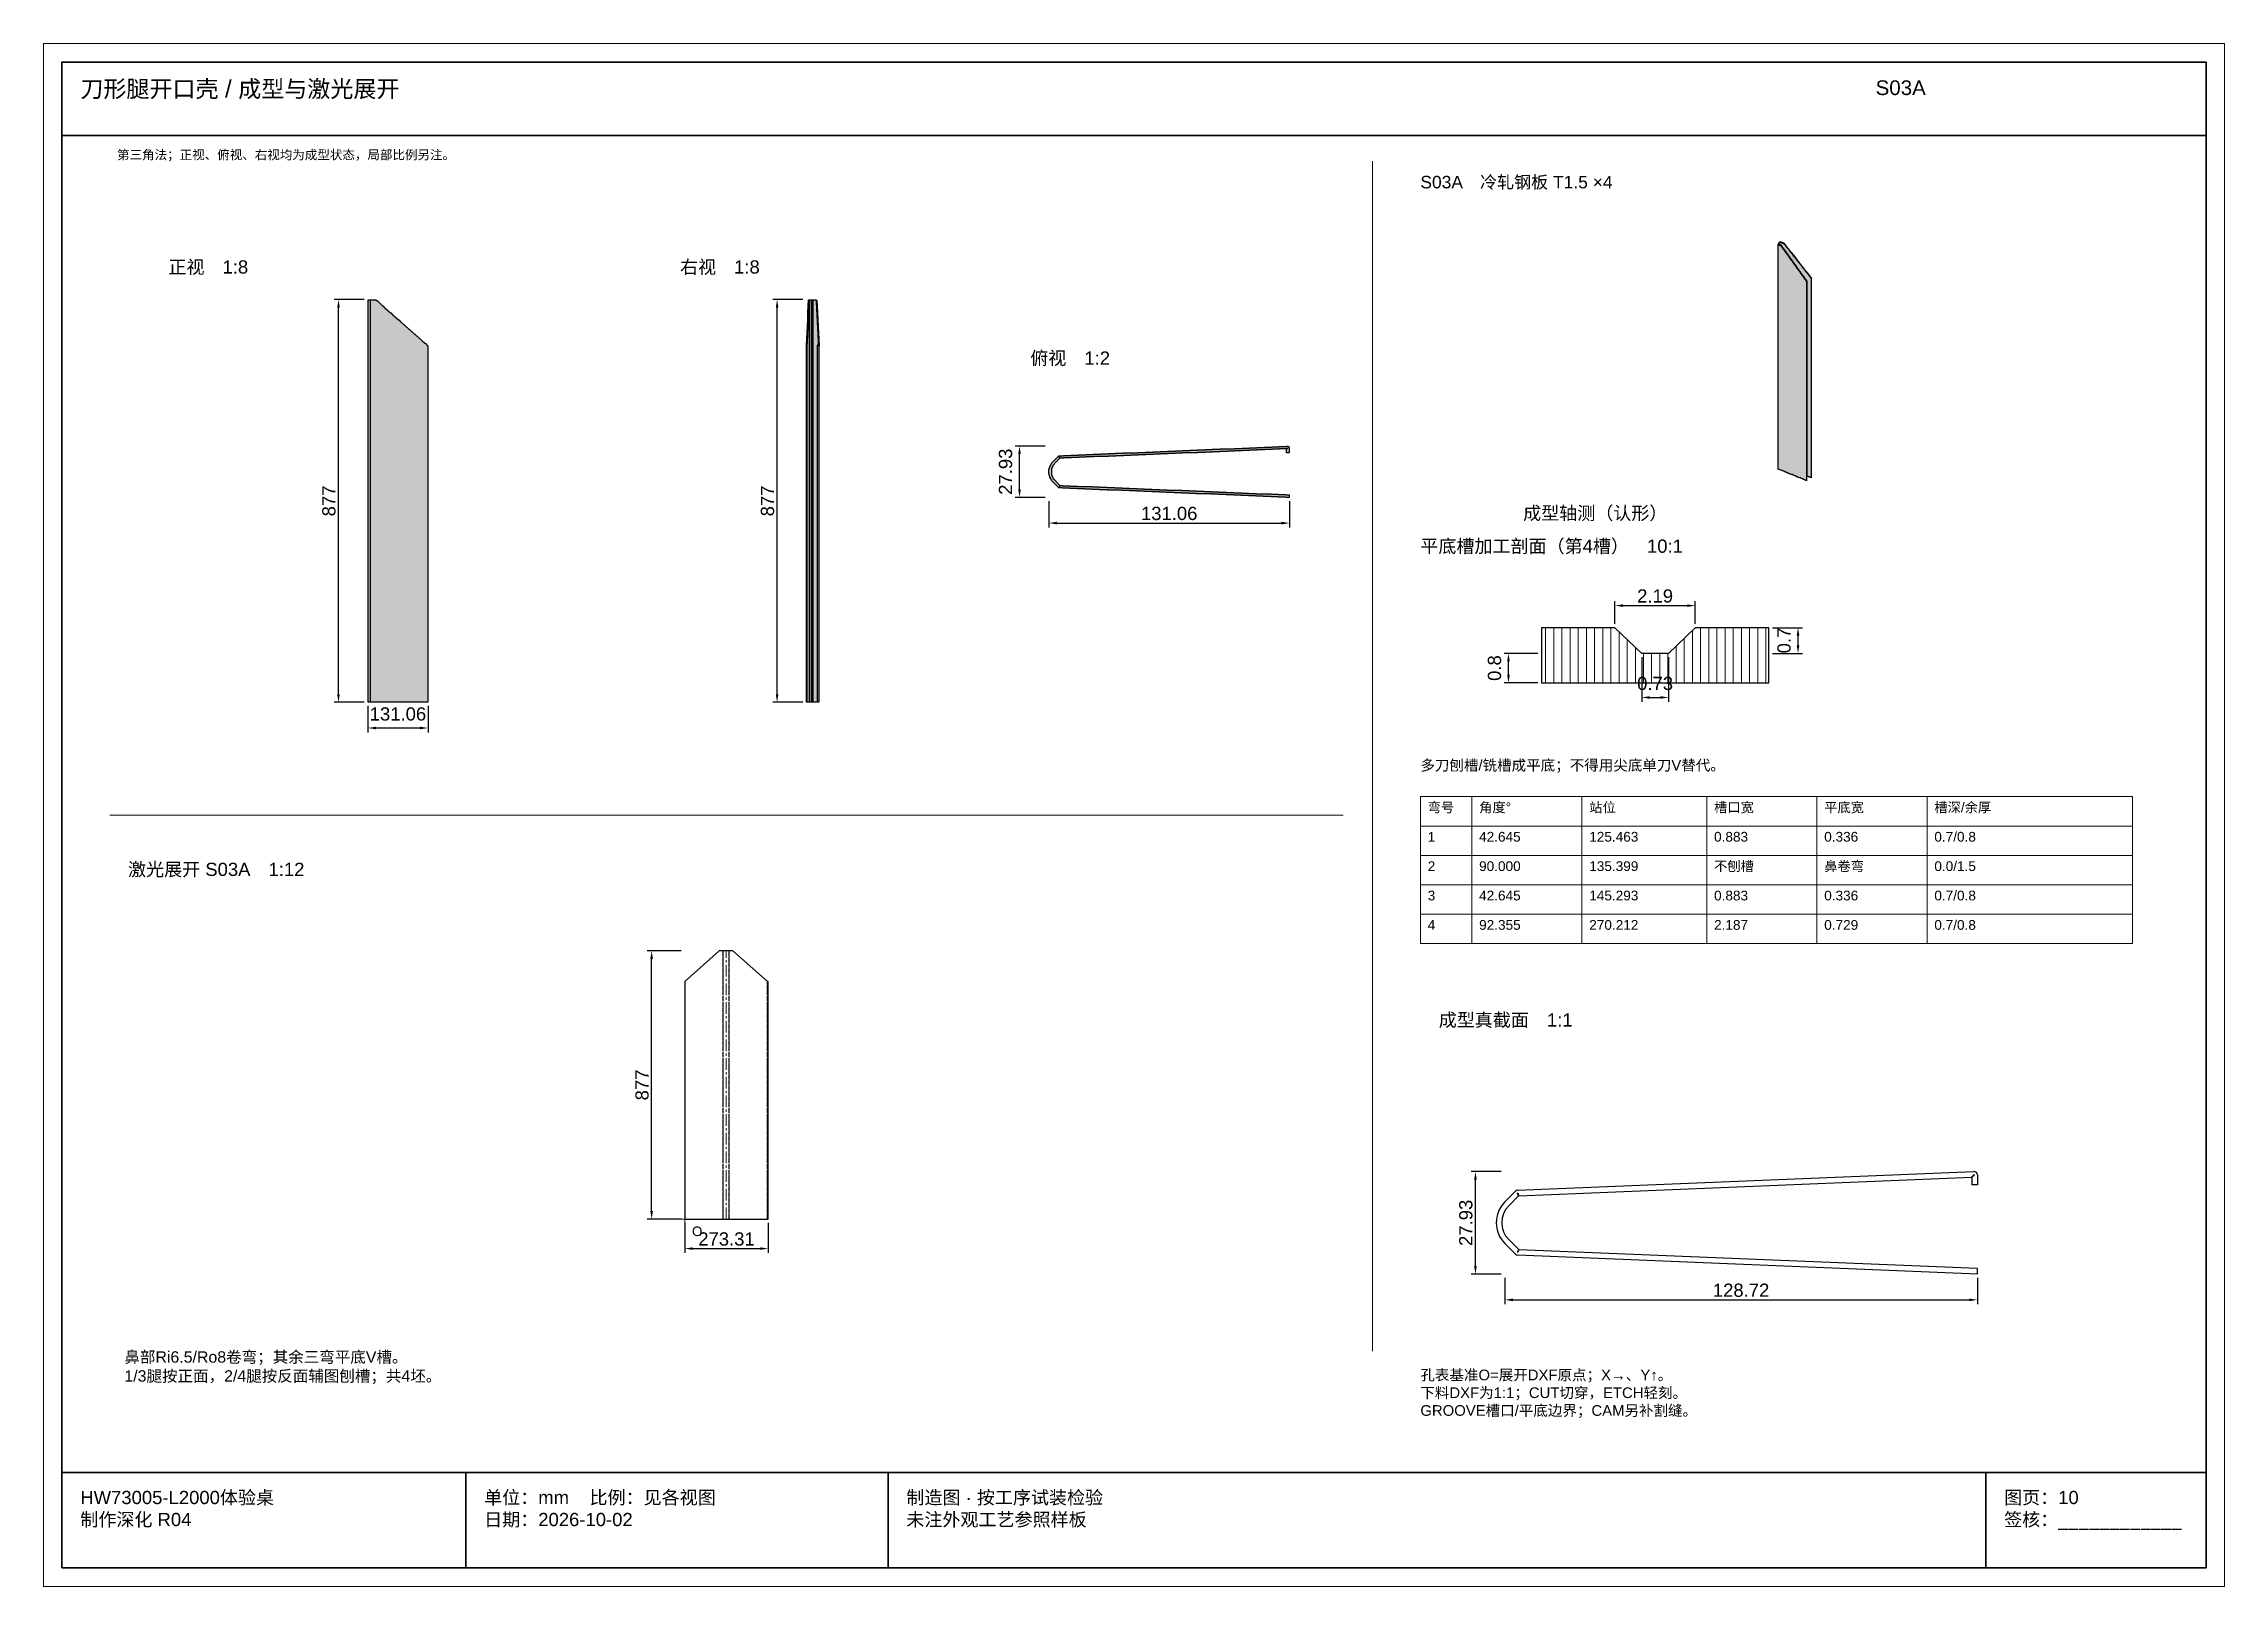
# Paper-space layout 'S03A' of a CAD drawing. Header units: millimetres. Extents: x 0 to 594, y 0 to 420.
# The model-space entities are those that its viewports show. They can reach past a viewport. Long polylines and large blocks are cut down to what shows.
import ezdxf

# ---------------------------------------------------------------- set-up
doc = ezdxf.new("R2010")
doc.units = ezdxf.units.MM
doc.linetypes.add('CENTER', pattern=[5.08, 3.175, -0.635, 0.635, -0.635])
doc.linetypes.add('DASHED', pattern=[1.524, 1.27, -0.254])
for name, color, linetype, lineweight in [('CENTER', 8, 'CENTER', 13), ('DIM', 7, 'Continuous', 13), ('FRAME', 7, 'Continuous', 35), ('HATCH', 8, 'Continuous', 9), ('HIDDEN', 8, 'DASHED', 13), ('NOTE', 7, 'Continuous', 18), ('OUTLINE', 7, 'Continuous', 25)]:
    doc.layers.add(name, color=color, linetype=linetype, lineweight=lineweight)
doc.styles.add('CN', font='Arial Unicode.ttf')
doc.dimstyles.new('V0_1', dxfattribs={"dimtxt": 3.6, "dimasz": 2.2, "dimexe": 1.2, "dimexo": 1, "dimgap": 0.8, "dimtad": 1, "dimlfac": 0.1, "dimdsep": 46, "dimtxsty": 'CN', "dimcen": 2.5, "dimclrd": 7, "dimclre": 7, "dimclrt": 7, "dimazin": 3, "dimtfac": 1, "dimtmove": 0, "dimatfit": 3})
doc.dimstyles.new('V1', dxfattribs={"dimtxt": 3.6, "dimasz": 2.2, "dimexe": 1.2, "dimexo": 1, "dimgap": 0.8, "dimtad": 1, "dimdsep": 46, "dimtxsty": 'CN', "dimcen": 2.5, "dimclrd": 7, "dimclre": 7, "dimclrt": 7, "dimazin": 3, "dimtfac": 1, "dimtmove": 0, "dimatfit": 3})
doc.dimstyles.new('V12', dxfattribs={"dimtxt": 3.6, "dimasz": 2.2, "dimexe": 1.2, "dimexo": 1, "dimgap": 0.8, "dimtad": 1, "dimlfac": 12, "dimdsep": 46, "dimtxsty": 'CN', "dimcen": 2.5, "dimclrd": 7, "dimclre": 7, "dimclrt": 7, "dimazin": 3, "dimtfac": 1, "dimtmove": 0, "dimatfit": 3})
doc.dimstyles.new('V2', dxfattribs={"dimtxt": 3.6, "dimasz": 2.2, "dimexe": 1.2, "dimexo": 1, "dimgap": 0.8, "dimtad": 1, "dimlfac": 2, "dimdsep": 46, "dimtxsty": 'CN', "dimcen": 2.5, "dimclrd": 7, "dimclre": 7, "dimclrt": 7, "dimazin": 3, "dimtfac": 1, "dimtmove": 0, "dimatfit": 3})
doc.dimstyles.new('V8', dxfattribs={"dimtxt": 3.6, "dimasz": 2.2, "dimexe": 1.2, "dimexo": 1, "dimgap": 0.8, "dimtad": 1, "dimlfac": 8, "dimdsep": 46, "dimtxsty": 'CN', "dimcen": 2.5, "dimclrd": 7, "dimclre": 7, "dimclrt": 7, "dimazin": 3, "dimtfac": 1, "dimtmove": 0, "dimatfit": 3})

psp = doc.layouts.new('S03A')

msp = doc.modelspace()

# ---------------------------------------------------------------- texts
at = {"layer": 'NOTE', "attachment_point": 1, "style": 'CN'}
for s, insert, char_height, width in [('刀形腿开口壳 / 成型与激光展开', (108010, 410), 4.6, 484), ('S03A', (108499, 410), 4, 90), ('第三角法；正视、俯视、右视均为成型状态，局部比例另注。', (108020, 391), 2.5, 360), ('S03A\u3000冷轧钢板 T1.5 ×4', (108375, 384), 3.4, 200), ('正视\u30001:8', (108034, 361), 3.6, 180), ('右视\u30001:8', (108173.34, 361), 3.6, 180), ('俯视\u30001:2', (108268.75, 336.2), 3.6, 180), ('成型轴测（认形）', (108403, 294), 3.6, 180), ('平底槽加工剖面（第4槽）\u300010:1', (108375, 285), 3.6, 180), ('多刀刨槽/铣槽成平底；不得用尖底单刀V替代。', (108375, 225), 2.9, 198), ('弯号', (108377, 213.4), 2.65, 10), ('角度°', (108391, 213.4), 2.65, 26), ('站位', (108421, 213.4), 2.65, 30), ('槽口宽', (108455, 213.4), 2.65, 26), ('平底宽', (108485, 213.4), 2.65, 26), ('槽深/余厚', (108515, 213.4), 2.65, 52), ('1', (108377, 205.4), 2.65, 10), ('42.645', (108391, 205.4), 2.65, 26), ('125.463', (108421, 205.4), 2.65, 30), ('0.883', (108455, 205.4), 2.65, 26), ('0.336', (108485, 205.4), 2.65, 26), ('0.7/0.8', (108515, 205.4), 2.65, 52), ('激光展开 S03A\u30001:12', (108023, 197), 3.6, 180), ('2', (108377, 197.4), 2.65, 10), ('90.000', (108391, 197.4), 2.65, 26), ('135.399', (108421, 197.4), 2.65, 30), ('不刨槽', (108455, 197.4), 2.65, 26), ('鼻卷弯', (108485, 197.4), 2.65, 26), ('0.0/1.5', (108515, 197.4), 2.65, 52), ('3', (108377, 189.4), 2.65, 10), ('42.645', (108391, 189.4), 2.65, 26), ('145.293', (108421, 189.4), 2.65, 30), ('0.883', (108455, 189.4), 2.65, 26), ('0.336', (108485, 189.4), 2.65, 26), ('0.7/0.8', (108515, 189.4), 2.65, 52), ('4', (108377, 181.4), 2.65, 10), ('92.355', (108391, 181.4), 2.65, 26), ('270.212', (108421, 181.4), 2.65, 30), ('2.187', (108455, 181.4), 2.65, 26), ('0.729', (108485, 181.4), 2.65, 26), ('0.7/0.8', (108515, 181.4), 2.65, 52), ('成型真截面\u30001:1', (108380, 156), 3.6, 180), ('O', (108176.61225, 97.95833), 2.6, 10), ('鼻部Ri6.5/Ro8卷弯；其余三弯平底V槽。\\P1/3腿按正面，2/4腿按反面辅图刨槽；共4坯。', (108022, 64), 3.1, 330), ('孔表基准O=展开DXF原点；X→、Y↑。\\P下料DXF为1:1；CUT切穿，ETCH轻刻。\\PGROOVE槽口/平底边界；CAM另补割缝。', (108375, 59), 2.9, 202), ('HW73005-L2000体验桌\\P制作深化 R04', (108010, 26), 3.6, 100), ('单位：mm    比例：见各视图\\P日期：2026-10-02', (108120, 26), 3.6, 105), ('制造图 · 按工序试装检验\\P未注外观工艺参照样板', (108235, 26), 3.6, 289), ('图页：10\\P签核：____________', (108534, 26), 3.6, 55)]:
    msp.add_mtext(s, dxfattribs=dict(at, insert=insert, char_height=char_height, width=width))

# ---------------------------------------------------------------- dimensions: what is measured, and where the dimension line sits
at = {"layer": 'DIM'}
for base, p1, p2, dimstyle in [((108080.31862, 240.6875), (108088.31862, 240.6875), (108088.31862, 350.3125), 'V8'), ((108199.78419, 240.6875), (108207.78419, 240.6875), (108207.78419, 350.3125), 'V8'), ((108265.8195, 296.47675), (108273.8195, 296.47675), (108273.8195, 310.44325), 'V2'), ((108477.87352, 254), (108469.87352, 254), (108469.87352, 261), 'V0_1'), ((108399, 246), (108408, 246), (108408, 254), 'V0_1'), ((108165.61225, 99.95833), (108174.61225, 99.95833), (108174.61225, 173.04167), 'V12'), ((108390, 85), (108398, 85), (108398, 112.93224), 'V1')]:
    msp.add_linear_dim(base=base, p1=p1, p2=p2, angle=90, dimstyle=dimstyle, dxfattribs=at).render()
for base, p1, p2, dimstyle in [((108273.8195, 289.47675), (108273.8195, 296.47675), (108339.3505, 296.47675), 'V2'), ((108428, 267), (108428, 261), (108449.87352, 261), 'V0_1'), ((108435.29385, 242), (108435.29385, 254), (108442.57967, 254), 'V0_1'), ((108088.31862, 233.6875), (108088.31862, 240.6875), (108104.70138, 240.6875), 'V8'), ((108174.61225, 91.95833), (108174.61225, 99.95833), (108197.38775, 99.95833), 'V12'), ((108398, 78), (108398, 85), (108526.71885, 85), 'V1')]:
    msp.add_linear_dim(base=base, p1=p1, p2=p2, dimstyle=dimstyle, dxfattribs=at).render()

# ---------------------------------------------------------------- hatches: boundary and pattern name
at = {"layer": 'HATCH', "true_color": 0x5b747e}
h = msp.add_hatch(color=147, dxfattribs=at)
h.paths.add_polyline_path([(108480.16667, 301), (108479.91667, 301.16667), (108479.75, 301.16667), (108479.5, 301.33333), (108479.33333, 301.33333), (108478.91667, 301.58333), (108478.75, 301.58333), (108478.5, 301.75), (108478.33333, 301.75), (108478.08333, 301.91667), (108477.91667, 301.91667), (108477.66667, 302.08333), (108477.5, 302.08333), (108477.08333, 302.33333), (108476.91667, 302.33333), (108476.66667, 302.5), (108476.5, 302.5), (108476.25, 302.66667), (108476.08333, 302.66667), (108475.83333, 302.83333), (108475.66667, 302.83333), (108475.58333, 302.91667), (108475.5, 302.91667), (108475.41667, 303), (108475.25, 303), (108474.83333, 303.25), (108474.66667, 303.25), (108474.41667, 303.41667), (108474.25, 303.41667), (108474, 303.58333), (108473.83333, 303.58333), (108473.58333, 303.75), (108473.41667, 303.75), (108473, 304), (108472.83333, 304), (108472.75, 304.08333), (108472.5, 304.16667), (108472.5, 365.41667), (108472.5, 365.33333), (108472.58333, 365.25), (108472.66667, 365.25), (108472.75, 365.33333), (108472.66667, 365.41667), (108472.66667, 365.75), (108472.75, 365.83333), (108473.33333, 365.83333), (108473.41667, 365.75), (108473.58333, 365.75), (108473.66667, 365.66667), (108473.83333, 365.66667), (108473.91667, 365.58333), (108474, 365.58333), (108474.16667, 365.41667), (108474.16667, 365.33333), (108474.5, 365), (108474.5, 364.91667), (108474.75, 364.66667), (108474.75, 364.58333), (108475.41667, 363.83333), (108475.41667, 363.75), (108475.66667, 363.5), (108475.66667, 363.41667), (108476.33333, 362.66667), (108476.33333, 362.58333), (108476.58333, 362.33333), (108476.58333, 362.25), (108477.25, 361.5), (108477.25, 361.41667), (108477.5, 361.16667), (108477.5, 361.08333), (108478.16667, 360.33333), (108478.16667, 360.25), (108478.41667, 360), (108478.41667, 359.91667), (108479.08333, 359.16667), (108479.08333, 359.08333), (108479.33333, 358.83333), (108479.33333, 358.75), (108480, 358), (108480, 357.91667), (108480.25, 357.66667), (108480.25, 357.58333), (108480.91667, 356.83333), (108480.91667, 356.75), (108481.16667, 356.5), (108481.16667, 356.41667), (108481.33333, 356.25), (108481.33333, 356.08333), (108481.41667, 356), (108481.41667, 301.75), (108481.16667, 302), (108481, 302), (108480.91667, 302.08333), (108480.75, 302.08333), (108480.66667, 302.16667), (108480.5, 302.16667), (108480.41667, 302.25), (108480.33333, 302.25), (108480.33333, 355.33333), (108480.16667, 355.5), (108480.08333, 355.41667), (108480.08333, 355.33333), (108480.16667, 355.25)])
h.paths.add_polyline_path([(108472.66667, 365.25), (108472.75, 365.16667), (108472.91667, 365.16667), (108473, 365.25), (108472.91667, 365.33333), (108472.75, 365.33333)], flags=0)
h.paths.add_polyline_path([(108472.91667, 365.16667), (108473, 365.08333), (108473.08333, 365.08333), (108473.16667, 365.16667), (108473.08333, 365.25), (108473, 365.25)], flags=0)
h.paths.add_polyline_path([(108473.33333, 364.83333), (108473.41667, 364.91667), (108473.41667, 365), (108473.25, 365.16667), (108473.16667, 365.16667), (108473.08333, 365.08333)], flags=0)
h.paths.add_polyline_path([(108473.5, 364.58333), (108473.58333, 364.66667), (108473.58333, 364.75), (108473.41667, 364.91667), (108473.33333, 364.83333), (108473.33333, 364.75)], flags=0)
h.paths.add_polyline_path([(108473.5, 364.58333), (108473.58333, 364.5), (108473.66667, 364.58333), (108473.58333, 364.66667)], flags=0)
h.paths.add_polyline_path([(108473.75, 364.25), (108473.83333, 364.33333), (108473.83333, 364.41667), (108473.66667, 364.58333), (108473.58333, 364.5), (108473.58333, 364.41667)], flags=0)
h.paths.add_polyline_path([(108473.91667, 364), (108474, 364.08333), (108474, 364.16667), (108473.83333, 364.33333), (108473.75, 364.25), (108473.75, 364.16667)], flags=0)
h.paths.add_polyline_path([(108473.91667, 364), (108474, 363.91667), (108474.08333, 364), (108474, 364.08333)], flags=0)
h.paths.add_polyline_path([(108474.16667, 363.66667), (108474.25, 363.75), (108474.25, 363.83333), (108474.08333, 364), (108474, 363.91667), (108474, 363.83333)], flags=0)
h.paths.add_polyline_path([(108474.33333, 363.41667), (108474.41667, 363.5), (108474.41667, 363.58333), (108474.25, 363.75), (108474.16667, 363.66667), (108474.16667, 363.58333)], flags=0)
h.paths.add_polyline_path([(108474.33333, 363.41667), (108474.41667, 363.33333), (108474.5, 363.41667), (108474.41667, 363.5)], flags=0)
h.paths.add_polyline_path([(108474.58333, 363.08333), (108474.66667, 363.16667), (108474.66667, 363.25), (108474.5, 363.41667), (108474.41667, 363.33333), (108474.41667, 363.25)], flags=0)
h.paths.add_polyline_path([(108474.58333, 363.08333), (108474.66667, 363), (108474.75, 363.08333), (108474.66667, 363.16667)], flags=0)
h.paths.add_polyline_path([(108474.83333, 362.75), (108474.91667, 362.83333), (108474.91667, 362.91667), (108474.75, 363.08333), (108474.66667, 363), (108474.66667, 362.91667)], flags=0)
h.paths.add_polyline_path([(108475, 362.5), (108475.08333, 362.58333), (108475.08333, 362.66667), (108474.91667, 362.83333), (108474.83333, 362.75), (108474.83333, 362.66667)], flags=0)
h.paths.add_polyline_path([(108475, 362.5), (108475.08333, 362.41667), (108475.16667, 362.5), (108475.08333, 362.58333)], flags=0)
h.paths.add_polyline_path([(108475.25, 362.16667), (108475.33333, 362.25), (108475.33333, 362.33333), (108475.16667, 362.5), (108475.08333, 362.41667), (108475.08333, 362.33333)], flags=0)
h.paths.add_polyline_path([(108475.41667, 361.91667), (108475.5, 362), (108475.5, 362.08333), (108475.33333, 362.25), (108475.25, 362.16667), (108475.25, 362.08333)], flags=0)
h.paths.add_polyline_path([(108475.41667, 361.91667), (108475.5, 361.83333), (108475.58333, 361.91667), (108475.5, 362)], flags=0)
h.paths.add_polyline_path([(108475.66667, 361.58333), (108475.75, 361.66667), (108475.75, 361.75), (108475.58333, 361.91667), (108475.5, 361.83333), (108475.5, 361.75)], flags=0)
h.paths.add_polyline_path([(108475.83333, 361.33333), (108475.91667, 361.41667), (108475.91667, 361.5), (108475.75, 361.66667), (108475.66667, 361.58333), (108475.66667, 361.5)], flags=0)
h.paths.add_polyline_path([(108475.83333, 361.33333), (108475.91667, 361.25), (108476, 361.33333), (108475.91667, 361.41667)], flags=0)
h.paths.add_polyline_path([(108476.08333, 361), (108476.16667, 361.08333), (108476.16667, 361.16667), (108476, 361.33333), (108475.91667, 361.25), (108475.91667, 361.16667)], flags=0)
h.paths.add_polyline_path([(108476.25, 360.75), (108476.33333, 360.83333), (108476.33333, 360.91667), (108476.16667, 361.08333), (108476.08333, 361), (108476.08333, 360.91667)], flags=0)
h.paths.add_polyline_path([(108476.25, 360.75), (108476.33333, 360.66667), (108476.41667, 360.75), (108476.33333, 360.83333)], flags=0)
h.paths.add_polyline_path([(108476.5, 360.41667), (108476.58333, 360.5), (108476.58333, 360.58333), (108476.41667, 360.75), (108476.33333, 360.66667), (108476.33333, 360.58333)], flags=0)
h.paths.add_polyline_path([(108476.66667, 360.16667), (108476.75, 360.25), (108476.75, 360.33333), (108476.58333, 360.5), (108476.5, 360.41667), (108476.5, 360.33333)], flags=0)
h.paths.add_polyline_path([(108476.66667, 360.16667), (108476.75, 360.08333), (108476.83333, 360.16667), (108476.75, 360.25)], flags=0)
h.paths.add_polyline_path([(108476.91667, 359.83333), (108477, 359.91667), (108477, 360), (108476.83333, 360.16667), (108476.75, 360.08333), (108476.75, 360)], flags=0)
h.paths.add_polyline_path([(108477.08333, 359.58333), (108477.16667, 359.66667), (108477.16667, 359.75), (108477, 359.91667), (108476.91667, 359.83333), (108476.91667, 359.75)], flags=0)
h.paths.add_polyline_path([(108477.08333, 359.58333), (108477.16667, 359.5), (108477.25, 359.58333), (108477.16667, 359.66667)], flags=0)
h.paths.add_polyline_path([(108477.33333, 359.25), (108477.41667, 359.33333), (108477.41667, 359.41667), (108477.25, 359.58333), (108477.16667, 359.5), (108477.16667, 359.41667)], flags=0)
h.paths.add_polyline_path([(108477.5, 359), (108477.58333, 359.08333), (108477.58333, 359.16667), (108477.41667, 359.33333), (108477.33333, 359.25), (108477.33333, 359.16667)], flags=0)
h.paths.add_polyline_path([(108477.5, 359), (108477.58333, 358.91667), (108477.66667, 359), (108477.58333, 359.08333)], flags=0)
h.paths.add_polyline_path([(108477.75, 358.66667), (108477.83333, 358.75), (108477.83333, 358.83333), (108477.66667, 359), (108477.58333, 358.91667), (108477.58333, 358.83333)], flags=0)
h.paths.add_polyline_path([(108477.91667, 358.41667), (108478, 358.5), (108478, 358.58333), (108477.83333, 358.75), (108477.75, 358.66667), (108477.75, 358.58333)], flags=0)
h.paths.add_polyline_path([(108477.91667, 358.41667), (108478, 358.33333), (108478.08333, 358.41667), (108478, 358.5)], flags=0)
h.paths.add_polyline_path([(108478.16667, 358.08333), (108478.25, 358.16667), (108478.25, 358.25), (108478.08333, 358.41667), (108478, 358.33333), (108478, 358.25)], flags=0)
h.paths.add_polyline_path([(108478.33333, 357.83333), (108478.41667, 357.91667), (108478.41667, 358), (108478.25, 358.16667), (108478.16667, 358.08333), (108478.16667, 358)], flags=0)
h.paths.add_polyline_path([(108478.33333, 357.83333), (108478.41667, 357.75), (108478.5, 357.83333), (108478.41667, 357.91667)], flags=0)
h.paths.add_polyline_path([(108478.58333, 357.5), (108478.66667, 357.58333), (108478.66667, 357.66667), (108478.5, 357.83333), (108478.41667, 357.75), (108478.41667, 357.66667)], flags=0)
h.paths.add_polyline_path([(108478.75, 357.25), (108478.83333, 357.33333), (108478.83333, 357.41667), (108478.66667, 357.58333), (108478.58333, 357.5), (108478.58333, 357.41667)], flags=0)
h.paths.add_polyline_path([(108478.75, 357.25), (108478.83333, 357.16667), (108478.91667, 357.25), (108478.83333, 357.33333)], flags=0)
h.paths.add_polyline_path([(108479, 356.91667), (108479.08333, 357), (108479.08333, 357.08333), (108478.91667, 357.25), (108478.83333, 357.16667), (108478.83333, 357.08333)], flags=0)
h.paths.add_polyline_path([(108479, 356.91667), (108479.08333, 356.83333), (108479.16667, 356.91667), (108479.08333, 357)], flags=0)
h.paths.add_polyline_path([(108479.25, 356.58333), (108479.33333, 356.66667), (108479.33333, 356.75), (108479.16667, 356.91667), (108479.08333, 356.83333), (108479.08333, 356.75)], flags=0)
h.paths.add_polyline_path([(108479.41667, 356.33333), (108479.5, 356.41667), (108479.5, 356.5), (108479.33333, 356.66667), (108479.25, 356.58333), (108479.25, 356.5)], flags=0)
h.paths.add_polyline_path([(108479.41667, 356.33333), (108479.5, 356.25), (108479.58333, 356.33333), (108479.5, 356.41667)], flags=0)
h.paths.add_polyline_path([(108479.66667, 356), (108479.75, 356.08333), (108479.75, 356.16667), (108479.58333, 356.33333), (108479.5, 356.25), (108479.5, 356.16667)], flags=0)
h.paths.add_polyline_path([(108479.83333, 355.75), (108479.91667, 355.83333), (108479.91667, 355.91667), (108479.75, 356.08333), (108479.66667, 356), (108479.66667, 355.91667)], flags=0)
h.paths.add_polyline_path([(108479.83333, 355.75), (108479.91667, 355.66667), (108480, 355.75), (108479.91667, 355.83333)], flags=0)
h.paths.add_polyline_path([(108480.08333, 355.41667), (108480.16667, 355.5), (108480.16667, 355.58333), (108480, 355.75), (108479.91667, 355.66667), (108479.91667, 355.58333)], flags=0)
at = {"layer": 'HATCH', "true_color": 0x627d89}
for points in [[(108480.25, 355.25), (108480.16667, 355.33333), (108480.16667, 355.41667), (108480, 355.58333), (108480, 355.66667), (108479.75, 355.91667), (108479.75, 356), (108479.58333, 356.16667), (108479.58333, 356.25), (108479.33333, 356.5), (108479.33333, 356.58333), (108479.16667, 356.75), (108479.16667, 356.83333), (108478.91667, 357.08333), (108478.91667, 357.16667), (108478.66667, 357.41667), (108478.66667, 357.5), (108478.5, 357.66667), (108478.5, 357.75), (108478.25, 358), (108478.25, 358.08333), (108478.08333, 358.25), (108478.08333, 358.33333), (108477.83333, 358.58333), (108477.83333, 358.66667), (108477.66667, 358.83333), (108477.66667, 358.91667), (108477.41667, 359.16667), (108477.41667, 359.25), (108477.25, 359.41667), (108477.25, 359.5), (108477, 359.75), (108477, 359.83333), (108476.83333, 360), (108476.83333, 360.08333), (108476.58333, 360.33333), (108476.58333, 360.41667), (108476.41667, 360.58333), (108476.41667, 360.66667), (108476.16667, 360.91667), (108476.16667, 361), (108476, 361.16667), (108476, 361.25), (108475.75, 361.5), (108475.75, 361.58333), (108475.58333, 361.75), (108475.58333, 361.83333), (108475.33333, 362.08333), (108475.33333, 362.16667), (108475.16667, 362.33333), (108475.16667, 362.41667), (108474.91667, 362.66667), (108474.91667, 362.75), (108474.75, 362.91667), (108474.75, 363), (108474.5, 363.25), (108474.5, 363.33333), (108474.25, 363.58333), (108474.25, 363.66667), (108474.08333, 363.83333), (108474.08333, 363.91667), (108473.83333, 364.16667), (108473.83333, 364.25), (108473.66667, 364.41667), (108473.66667, 364.5), (108473.41667, 364.75), (108473.41667, 364.83333), (108473.08333, 365.16667), (108472.58333, 365.33333), (108472.66667, 365.33333), (108472.75, 365.25), (108472.91667, 365.25), (108473.33333, 365), (108473.33333, 364.91667), (108473.5, 364.75), (108473.5, 364.66667), (108473.75, 364.41667), (108473.75, 364.33333), (108473.91667, 364.16667), (108473.91667, 364.08333), (108474.16667, 363.83333), (108474.16667, 363.75), (108474.33333, 363.58333), (108474.33333, 363.5), (108474.83333, 362.91667), (108474.83333, 362.83333), (108475, 362.66667), (108475, 362.58333), (108475.25, 362.33333), (108475.25, 362.25), (108475.41667, 362.08333), (108475.41667, 362), (108475.66667, 361.75), (108475.66667, 361.66667), (108475.83333, 361.5), (108475.83333, 361.41667), (108476.08333, 361.16667), (108476.08333, 361.08333), (108476.25, 360.91667), (108476.25, 360.83333), (108476.5, 360.58333), (108476.5, 360.5), (108476.66667, 360.33333), (108476.66667, 360.25), (108476.91667, 360), (108476.91667, 359.91667), (108477.08333, 359.75), (108477.08333, 359.66667), (108477.33333, 359.41667), (108477.33333, 359.33333), (108477.5, 359.16667), (108477.5, 359.08333), (108477.75, 358.83333), (108477.75, 358.75), (108477.91667, 358.58333), (108477.91667, 358.5), (108478.16667, 358.25), (108478.16667, 358.16667), (108478.33333, 358), (108478.33333, 357.91667), (108478.58333, 357.66667), (108478.58333, 357.58333), (108478.75, 357.41667), (108478.75, 357.33333), (108479.25, 356.75), (108479.25, 356.66667), (108479.41667, 356.5), (108479.41667, 356.41667), (108479.66667, 356.16667), (108479.66667, 356.08333), (108479.83333, 355.91667), (108479.83333, 355.83333), (108480.08333, 355.58333), (108480.08333, 355.5), (108480.25, 355.33333)], [(108481.5, 356.08333), (108481.41667, 356.08333), (108481.41667, 356.25), (108481.25, 356.41667), (108481.25, 356.5), (108481, 356.75), (108481, 356.83333), (108480.33333, 357.58333), (108480.33333, 357.66667), (108480.08333, 357.91667), (108480.08333, 358), (108479.41667, 358.75), (108479.41667, 358.83333), (108479.16667, 359.08333), (108479.16667, 359.16667), (108478.5, 359.91667), (108478.5, 360), (108478.25, 360.25), (108478.25, 360.33333), (108477.58333, 361.08333), (108477.58333, 361.16667), (108477.33333, 361.41667), (108477.33333, 361.5), (108476.66667, 362.25), (108476.66667, 362.33333), (108476.41667, 362.58333), (108476.41667, 362.66667), (108475.75, 363.41667), (108475.75, 363.5), (108475.5, 363.75), (108475.5, 363.83333), (108475.16667, 364.16667), (108475.16667, 364.25), (108474.83333, 364.58333), (108474.83333, 364.66667), (108474.58333, 364.91667), (108474.58333, 365), (108474.25, 365.33333), (108474.25, 365.41667), (108474, 365.66667), (108473.91667, 365.66667), (108473.83333, 365.75), (108473.66667, 365.75), (108473.58333, 365.83333), (108473.41667, 365.83333), (108473.33333, 365.91667), (108472.83333, 365.91667), (108473.33333, 365.91667), (108473.41667, 365.83333), (108473.58333, 365.83333), (108473.66667, 365.75), (108473.83333, 365.75), (108473.91667, 365.66667), (108474.08333, 365.66667), (108474.08333, 365.58333), (108474.41667, 365.25), (108474.41667, 365.16667), (108474.66667, 364.91667), (108474.66667, 364.83333), (108475.33333, 364.08333), (108475.33333, 364), (108475.58333, 363.75), (108475.58333, 363.66667), (108476.25, 362.91667), (108476.25, 362.83333), (108476.5, 362.58333), (108476.5, 362.5), (108477.16667, 361.75), (108477.16667, 361.66667), (108477.41667, 361.41667), (108477.41667, 361.33333), (108477.75, 361), (108477.75, 360.91667), (108478.08333, 360.58333), (108478.08333, 360.5), (108478.33333, 360.25), (108478.33333, 360.16667), (108478.66667, 359.83333), (108478.66667, 359.75), (108479, 359.41667), (108479, 359.33333), (108479.25, 359.08333), (108479.25, 359), (108479.58333, 358.66667), (108479.58333, 358.58333), (108479.91667, 358.25), (108479.91667, 358.16667), (108480.16667, 357.91667), (108480.16667, 357.83333), (108480.5, 357.5), (108480.5, 357.41667), (108480.83333, 357.08333), (108480.83333, 357), (108481.08333, 356.75), (108481.08333, 356.66667), (108481.41667, 356.33333)], [(108207.78419, 337.77083), (108207.78419, 338.60417), (108207.86752, 338.6875), (108207.86752, 340.4375), (108207.95085, 340.52083), (108207.95085, 342.1875), (108208.03419, 342.27083), (108208.03419, 344.02083), (108208.11752, 344.10417), (108208.11752, 345.77083), (108208.20085, 345.85417), (108208.20085, 347.60417), (108208.28419, 347.6875), (108208.28419, 349.35417), (108208.36752, 349.4375), (108208.36752, 350.27083), (108208.45085, 350.27083), (108208.45085, 349.02083), (108208.36752, 348.9375), (108208.36752, 347.1875), (108208.28419, 347.10417), (108208.28419, 345.4375), (108208.20085, 345.35417), (108208.20085, 343.60417), (108208.11752, 343.52083), (108208.11752, 341.85417), (108208.03419, 341.77083), (108208.03419, 340.02083), (108207.95085, 339.9375), (108207.95085, 338.27083), (108207.86752, 338.1875), (108207.86752, 337.77083)], [(108211.11752, 337.77083), (108210.78419, 337.77083), (108210.78419, 337.85417), (108211.03419, 337.85417), (108211.11752, 337.9375), (108211.11752, 338.10417), (108211.03419, 338.1875), (108211.03419, 339.85417), (108210.95085, 339.9375), (108210.95085, 341.6875), (108210.86752, 341.77083), (108210.86752, 343.4375), (108210.78419, 343.52083), (108210.78419, 345.27083), (108210.70085, 345.35417), (108210.70085, 347.02083), (108210.61752, 347.10417), (108210.61752, 348.85417), (108210.53419, 348.9375), (108210.53419, 350.1875), (108210.61752, 350.1875), (108210.61752, 349.35417), (108210.70085, 349.27083), (108210.70085, 347.60417), (108210.78419, 347.52083), (108210.78419, 345.77083), (108210.86752, 345.6875), (108210.86752, 344.02083), (108210.95085, 343.9375), (108210.95085, 342.1875), (108211.03419, 342.10417), (108211.03419, 340.4375), (108211.11752, 340.35417), (108211.11752, 338.60417), (108211.20085, 338.52083), (108211.20085, 337.85417)]]:
    msp.add_hatch(color=145, dxfattribs=at).paths.add_polyline_path(points)
at = {"layer": 'HATCH', "true_color": 0x536a74}
for points in [[(108088.40196, 240.6875), (108088.40196, 350.27083), (108088.90196, 350.27083), (108088.90196, 240.6875)], [(108208.61752, 240.6875), (108208.61752, 350.27083), (108209.03419, 350.27083), (108209.03419, 240.6875)]]:
    msp.add_hatch(color=147, dxfattribs=at).paths.add_polyline_path(points)
at = {"layer": 'HATCH', "true_color": 0x5b747e}
for points in [[(108104.65196, 240.6875), (108089.06862, 240.6875), (108089.06862, 350.27083), (108090.48529, 350.27083), (108090.81862, 349.9375), (108090.90196, 349.9375), (108092.31862, 348.60417), (108092.40196, 348.60417), (108092.98529, 348.02083), (108093.06862, 348.02083), (108094.48529, 346.6875), (108094.56862, 346.6875), (108095.15196, 346.10417), (108095.23529, 346.10417), (108096.65196, 344.77083), (108096.73529, 344.77083), (108097.31862, 344.1875), (108097.40196, 344.1875), (108098.06862, 343.52083), (108098.15196, 343.52083), (108098.81862, 342.85417), (108098.90196, 342.85417), (108099.48529, 342.27083), (108099.56862, 342.27083), (108100.23529, 341.60417), (108100.31862, 341.60417), (108100.98529, 340.9375), (108101.06862, 340.9375), (108101.65196, 340.35417), (108101.73529, 340.35417), (108102.40196, 339.6875), (108102.48529, 339.6875), (108103.06862, 339.10417), (108103.15196, 339.10417), (108103.81862, 338.4375), (108103.90196, 338.4375), (108104.56862, 337.77083), (108104.65196, 337.77083)], [(108207.95085, 240.6875), (108207.95085, 338.1875), (108208.03419, 338.27083), (108208.03419, 339.9375), (108208.11752, 340.02083), (108208.11752, 341.77083), (108208.20085, 341.85417), (108208.20085, 343.52083), (108208.28419, 343.60417), (108208.28419, 345.35417), (108208.36752, 345.4375), (108208.36752, 347.10417), (108208.45085, 347.1875), (108208.45085, 348.9375), (108208.53419, 349.02083), (108208.53419, 350.27083), (108208.53419, 240.6875)], [(108209.61752, 240.6875), (108209.61752, 350.27083), (108210.45085, 350.27083), (108210.45085, 348.9375), (108210.53419, 348.85417), (108210.53419, 347.10417), (108210.61752, 347.02083), (108210.61752, 345.35417), (108210.70085, 345.27083), (108210.70085, 343.52083), (108210.78419, 343.4375), (108210.78419, 341.77083), (108210.86752, 341.6875), (108210.86752, 339.9375), (108210.95085, 339.85417), (108210.95085, 338.1875), (108211.03419, 338.10417), (108211.03419, 337.9375), (108210.78419, 337.9375), (108210.70085, 337.85417), (108210.70085, 240.6875)]]:
    msp.add_hatch(color=147, dxfattribs=at).paths.add_polyline_path(points)
at = {"layer": 'HATCH', "true_color": 0x566d77}
msp.add_hatch(color=147, dxfattribs=at).paths.add_polyline_path([(108209.11752, 240.6875), (108209.11752, 350.27083), (108209.28419, 350.27083), (108209.28419, 240.6875)])
at = {"layer": 'HATCH', "true_color": 0x58707b}
for points in [[(108209.36752, 240.6875), (108209.36752, 350.27083), (108209.53419, 350.27083), (108209.53419, 240.6875)], [(108207.78419, 240.6875), (108207.78419, 337.6875), (108207.86752, 337.6875), (108207.86752, 240.6875)], [(108210.78419, 240.6875), (108210.78419, 337.6875), (108211.11752, 337.6875), (108211.11752, 240.6875)]]:
    msp.add_hatch(color=147, dxfattribs=at).paths.add_polyline_path(points)
at = {"layer": 'HATCH', "true_color": 0x627d89}
h = msp.add_hatch(color=145, dxfattribs=at)
h.paths.add_polyline_path([(108339.23616, 296.47675), (108338.3195, 296.47675), (108338.23616, 296.56008), (108336.3195, 296.56008), (108336.23616, 296.64342), (108334.3195, 296.64342), (108334.23616, 296.72675), (108332.23616, 296.72675), (108332.15283, 296.81008), (108330.23616, 296.81008), (108330.15283, 296.89342), (108328.23616, 296.89342), (108328.15283, 296.97675), (108326.15283, 296.97675), (108326.0695, 297.06008), (108324.15283, 297.06008), (108324.0695, 297.14342), (108322.15283, 297.14342), (108322.0695, 297.22675), (108320.0695, 297.22675), (108319.98616, 297.31008), (108318.0695, 297.31008), (108317.98616, 297.39342), (108316.0695, 297.39342), (108315.98616, 297.47675), (108313.98616, 297.47675), (108313.90283, 297.56008), (108311.98616, 297.56008), (108311.90283, 297.64342), (108309.98616, 297.64342), (108309.90283, 297.72675), (108307.98616, 297.72675), (108307.90283, 297.81008), (108305.90283, 297.81008), (108305.8195, 297.89342), (108303.90283, 297.89342), (108303.8195, 297.97675), (108301.90283, 297.97675), (108301.8195, 298.06008), (108299.8195, 298.06008), (108299.73616, 298.14342), (108297.8195, 298.14342), (108297.73616, 298.22675), (108295.8195, 298.22675), (108295.73616, 298.31008), (108293.73616, 298.31008), (108293.65283, 298.39342), (108291.73616, 298.39342), (108291.65283, 298.47675), (108289.73616, 298.47675), (108289.65283, 298.56008), (108287.65283, 298.56008), (108287.5695, 298.64342), (108285.65283, 298.64342), (108285.5695, 298.72675), (108283.65283, 298.72675), (108283.5695, 298.81008), (108281.5695, 298.81008), (108281.48616, 298.89342), (108279.5695, 298.89342), (108279.48616, 298.97675), (108277.5695, 298.97675), (108277.48616, 299.06008), (108276.5695, 299.06008), (108274.5695, 301.06008), (108274.5695, 301.14342), (108274.40283, 301.31008), (108274.40283, 301.39342), (108274.3195, 301.47675), (108274.3195, 301.56008), (108274.0695, 301.97675), (108274.0695, 302.14342), (108273.98616, 302.22675), (108273.98616, 302.39342), (108273.90283, 302.47675), (108273.90283, 302.81008), (108273.8195, 302.89342), (108273.8195, 303.97675), (108273.90283, 304.06008), (108273.90283, 304.39342), (108273.98616, 304.47675), (108273.98616, 304.64342), (108274.0695, 304.72675), (108274.0695, 304.89342), (108274.15283, 304.97675), (108274.15283, 305.06008), (108274.23616, 305.14342), (108274.23616, 305.22675), (108274.3195, 305.31008), (108274.40283, 305.56008), (108274.5695, 305.72675), (108274.5695, 305.81008), (108276.5695, 307.81008), (108277.8195, 307.81008), (108277.90283, 307.89342), (108279.8195, 307.89342), (108279.90283, 307.97675), (108281.90283, 307.97675), (108281.98616, 308.06008), (108283.90283, 308.06008), (108283.98616, 308.14342), (108285.90283, 308.14342), (108285.98616, 308.22675), (108287.98616, 308.22675), (108288.0695, 308.31008), (108289.98616, 308.31008), (108290.0695, 308.39342), (108291.98616, 308.39342), (108292.0695, 308.47675), (108294.0695, 308.47675), (108294.15283, 308.56008), (108296.0695, 308.56008), (108296.15283, 308.64342), (108298.0695, 308.64342), (108298.15283, 308.72675), (108300.15283, 308.72675), (108300.23616, 308.81008), (108302.15283, 308.81008), (108302.23616, 308.89342), (108304.15283, 308.89342), (108304.23616, 308.97675), (108306.15283, 308.97675), (108306.23616, 309.06008), (108308.23616, 309.06008), (108308.3195, 309.14342), (108310.23616, 309.14342), (108310.3195, 309.22675), (108312.23616, 309.22675), (108312.3195, 309.31008), (108314.3195, 309.31008), (108314.40283, 309.39342), (108316.3195, 309.39342), (108316.40283, 309.47675), (108318.3195, 309.47675), (108318.40283, 309.56008), (108320.40283, 309.56008), (108320.48616, 309.64342), (108322.40283, 309.64342), (108322.48616, 309.72675), (108324.40283, 309.72675), (108324.48616, 309.81008), (108326.48616, 309.81008), (108326.5695, 309.89342), (108328.48616, 309.89342), (108328.5695, 309.97675), (108330.48616, 309.97675), (108330.5695, 310.06008), (108332.5695, 310.06008), (108332.65283, 310.14342), (108334.5695, 310.14342), (108334.65283, 310.22675), (108336.5695, 310.22675), (108336.65283, 310.31008), (108338.5695, 310.31008), (108338.65283, 310.39342), (108338.90283, 310.39342), (108338.98616, 310.31008), (108339.0695, 310.31008), (108339.23616, 310.14342), (108339.23616, 308.64342), (108338.5695, 308.64342), (108338.5695, 309.56008), (108338.48616, 309.64342), (108336.65283, 309.64342), (108336.5695, 309.56008), (108334.65283, 309.56008), (108334.5695, 309.47675), (108332.65283, 309.47675), (108332.5695, 309.39342), (108330.5695, 309.39342), (108330.48616, 309.31008), (108328.5695, 309.31008), (108328.48616, 309.22675), (108326.5695, 309.22675), (108326.48616, 309.14342), (108324.48616, 309.14342), (108324.40283, 309.06008), (108322.48616, 309.06008), (108322.40283, 308.97675), (108320.48616, 308.97675), (108320.40283, 308.89342), (108318.48616, 308.89342), (108318.40283, 308.81008), (108316.40283, 308.81008), (108316.3195, 308.72675), (108314.40283, 308.72675), (108314.3195, 308.64342), (108312.40283, 308.64342), (108312.3195, 308.56008), (108310.3195, 308.56008), (108310.23616, 308.47675), (108308.3195, 308.47675), (108308.23616, 308.39342), (108306.3195, 308.39342), (108306.23616, 308.31008), (108304.23616, 308.31008), (108304.15283, 308.22675), (108302.23616, 308.22675), (108302.15283, 308.14342), (108300.23616, 308.14342), (108300.15283, 308.06008), (108298.15283, 308.06008), (108298.0695, 307.97675), (108296.15283, 307.97675), (108296.0695, 307.89342), (108294.15283, 307.89342), (108294.0695, 307.81008), (108292.15283, 307.81008), (108292.0695, 307.72675), (108290.0695, 307.72675), (108289.98616, 307.64342), (108288.0695, 307.64342), (108287.98616, 307.56008), (108286.0695, 307.56008), (108285.98616, 307.47675), (108283.98616, 307.47675), (108283.90283, 307.39342), (108281.98616, 307.39342), (108281.90283, 307.31008), (108279.98616, 307.31008), (108279.90283, 307.22675), (108277.90283, 307.22675), (108277.8195, 307.14342), (108276.90283, 307.14342), (108276.8195, 307.22675), (108276.73616, 307.14342), (108276.73616, 307.06008), (108275.23616, 305.56008), (108275.23616, 305.47675), (108274.98616, 305.22675), (108274.98616, 305.14342), (108274.90283, 305.06008), (108274.90283, 304.97675), (108274.65283, 304.56008), (108274.65283, 304.39342), (108274.5695, 304.31008), (108274.5695, 303.97675), (108274.48616, 303.89342), (108274.48616, 302.97675), (108274.5695, 302.89342), (108274.5695, 302.56008), (108274.65283, 302.47675), (108274.65283, 302.31008), (108274.73616, 302.22675), (108274.73616, 302.14342), (108274.8195, 302.06008), (108274.8195, 301.97675), (108274.90283, 301.89342), (108274.98616, 301.64342), (108275.23616, 301.39342), (108275.23616, 301.31008), (108276.8195, 299.72675), (108277.48616, 299.72675), (108277.5695, 299.64342), (108279.48616, 299.64342), (108279.5695, 299.56008), (108281.5695, 299.56008), (108281.65283, 299.47675), (108283.5695, 299.47675), (108283.65283, 299.39342), (108285.5695, 299.39342), (108285.65283, 299.31008), (108287.65283, 299.31008), (108287.73616, 299.22675), (108289.65283, 299.22675), (108289.73616, 299.14342), (108291.65283, 299.14342), (108291.73616, 299.06008), (108293.73616, 299.06008), (108293.8195, 298.97675), (108295.73616, 298.97675), (108295.8195, 298.89342), (108297.73616, 298.89342), (108297.8195, 298.81008), (108299.73616, 298.81008), (108299.8195, 298.72675), (108301.8195, 298.72675), (108301.90283, 298.64342), (108303.8195, 298.64342), (108303.90283, 298.56008), (108305.8195, 298.56008), (108305.90283, 298.47675), (108307.90283, 298.47675), (108307.98616, 298.39342), (108309.90283, 298.39342), (108309.98616, 298.31008), (108311.90283, 298.31008), (108311.98616, 298.22675), (108313.98616, 298.22675), (108314.0695, 298.14342), (108315.98616, 298.14342), (108316.0695, 298.06008), (108317.98616, 298.06008), (108318.0695, 297.97675), (108320.0695, 297.97675), (108320.15283, 297.89342), (108322.0695, 297.89342), (108322.15283, 297.81008), (108324.0695, 297.81008), (108324.15283, 297.72675), (108326.15283, 297.72675), (108326.23616, 297.64342), (108328.15283, 297.64342), (108328.23616, 297.56008), (108330.15283, 297.56008), (108330.23616, 297.47675), (108332.15283, 297.47675), (108332.23616, 297.39342), (108334.23616, 297.39342), (108334.3195, 297.31008), (108336.23616, 297.31008), (108336.3195, 297.22675), (108338.23616, 297.22675), (108338.3195, 297.14342), (108339.23616, 297.14342)])
h.paths.add_polyline_path([(108338.73616, 309.89342), (108338.8195, 309.81008), (108338.90283, 309.89342), (108338.8195, 309.97675)], flags=0)
h.paths.add_polyline_path([(108338.65283, 309.81008), (108338.73616, 309.72675), (108338.8195, 309.81008), (108338.73616, 309.89342)], flags=0)
h.paths.add_polyline_path([(108338.5695, 309.72675), (108338.65283, 309.64342), (108338.73616, 309.72675), (108338.65283, 309.81008)], flags=0)
h.paths.add_polyline_path([(108338.48616, 309.64342), (108338.5695, 309.56008), (108338.65283, 309.64342), (108338.5695, 309.72675)], flags=0)
h.paths.add_polyline_path([(108276.65283, 307.31008), (108276.73616, 307.22675), (108276.8195, 307.31008), (108276.8195, 307.39342), (108276.73616, 307.47675), (108276.65283, 307.39342)], flags=0)
h.paths.add_polyline_path([(108276.73616, 299.64342), (108276.8195, 299.56008), (108276.90283, 299.64342), (108276.8195, 299.72675)], flags=0)
h.paths.add_polyline_path([(108276.65283, 299.47675), (108276.73616, 299.39342), (108276.8195, 299.47675), (108276.73616, 299.56008)], flags=0)
at = {"layer": 'HATCH'}
h = msp.add_hatch(dxfattribs=at)
h.set_pattern_fill('ANSI31', scale=0.7, angle=45)
h.paths.add_polyline_path([(108408, 246), (108469.87352, 246), (108469.87352, 261), (108449.87352, 261), (108442.57967, 254), (108435.29385, 254), (108428, 261), (108408, 261)])

# ---------------------------------------------------------------- linework, layer by layer
at = {"layer": 'CENTER'}
for p, q in [((108185.06747, 99.95833), (108185.06747, 173.04167)), ((108185.89552, 99.95833), (108185.89552, 173.04167)), ((108186.71998, 99.95833), (108186.71998, 173.04167)), ((108197.12994, 99.95833), (108197.12994, 164.72874)), ((108174.61225, 98.65833), (108174.61225, 101.25833)), ((108173.31225, 99.95833), (108175.91225, 99.95833))]:
    msp.add_line(p, q, dxfattribs=at)
at = {"layer": 'DIM'}
for p, q in [((108362, 64), (108362, 388)), ((108389, 215), (108389, 175)), ((108419, 215), (108419, 175)), ((108453, 215), (108453, 175)), ((108483, 215), (108483, 175)), ((108513, 215), (108513, 175)), ((108018, 210), (108354, 210)), ((108375, 207), (108569, 207)), ((108375, 199), (108569, 199)), ((108375, 191), (108569, 191)), ((108375, 183), (108569, 183))]:
    msp.add_line(p, q, dxfattribs=at)
msp.add_lwpolyline([(108375, 175), (108569, 175), (108569, 215), (108375, 215)], close=True, dxfattribs=at)
at = {"layer": 'FRAME'}
for p, q in [((108005, 395), (108589, 395)), ((108005, 31), (108589, 31)), ((108115, 5), (108115, 31)), ((108230, 5), (108230, 31)), ((108529, 5), (108529, 31))]:
    msp.add_line(p, q, dxfattribs=at)
msp.add_lwpolyline([(108005, 5), (108589, 5), (108589, 415), (108005, 415)], close=True, dxfattribs=at)
at = {"layer": 'HIDDEN'}
for p, q in [((108185.03068, 99.95833), (108185.03068, 173.04167)), ((108185.05345, 99.95833), (108185.05345, 173.04167)), ((108185.08148, 99.95833), (108185.08148, 173.04167)), ((108185.10425, 99.95833), (108185.10425, 173.04167)), ((108186.68319, 99.95833), (108186.68319, 173.04167)), ((108186.70596, 99.95833), (108186.70596, 173.04167)), ((108186.73399, 99.95833), (108186.73399, 173.04167)), ((108186.75676, 99.95833), (108186.75676, 173.04167)), ((108197.0388, 99.95833), (108197.0388, 164.83111)), ((108197.09959, 99.95833), (108197.09959, 164.77739)), ((108197.1603, 99.95833), (108197.1603, 164.70833)), ((108197.22108, 99.95833), (108197.22108, 164.70833))]:
    msp.add_line(p, q, dxfattribs=at)
at = {"layer": 'OUTLINE'}
for p, q in [((108184.04205, 173.04167), (108174.61225, 164.70833)), ((108185.05345, 173.04167), (108184.04205, 173.04167)), ((108185.05695, 173.04167), (108185.05345, 173.04167)), ((108185.06046, 173.04167), (108185.05695, 173.04167)), ((108185.06396, 173.04167), (108185.06046, 173.04167)), ((108185.06747, 173.04167), (108185.06396, 173.04167)), ((108185.07097, 173.04167), (108185.06747, 173.04167)), ((108185.07448, 173.04167), (108185.07097, 173.04167)), ((108185.07798, 173.04167), (108185.07448, 173.04167)), ((108185.08148, 173.04167), (108185.07798, 173.04167)), ((108185.4269, 173.04167), (108185.08148, 173.04167)), ((108185.44564, 173.04167), (108185.4269, 173.04167)), ((108185.46439, 173.04167), (108185.44564, 173.04167)), ((108185.48313, 173.04167), (108185.46439, 173.04167)), ((108185.50188, 173.04167), (108185.48313, 173.04167)), ((108185.52062, 173.04167), (108185.50188, 173.04167)), ((108185.53937, 173.04167), (108185.52062, 173.04167)), ((108185.55811, 173.04167), (108185.53937, 173.04167)), ((108185.57685, 173.04167), (108185.55811, 173.04167)), ((108185.5956, 173.04167), (108185.57685, 173.04167)), ((108185.61434, 173.04167), (108185.5956, 173.04167)), ((108185.63309, 173.04167), (108185.61434, 173.04167)), ((108185.65183, 173.04167), (108185.63309, 173.04167)), ((108185.67058, 173.04167), (108185.65183, 173.04167)), ((108185.68932, 173.04167), (108185.67058, 173.04167)), ((108185.70807, 173.04167), (108185.68932, 173.04167)), ((108185.72681, 173.04167), (108185.70807, 173.04167)), ((108185.74556, 173.04167), (108185.72681, 173.04167)), ((108185.7643, 173.04167), (108185.74556, 173.04167)), ((108185.78305, 173.04167), (108185.7643, 173.04167)), ((108185.80179, 173.04167), (108185.78305, 173.04167)), ((108185.82054, 173.04167), (108185.80179, 173.04167)), ((108185.83928, 173.04167), (108185.82054, 173.04167)), ((108185.85803, 173.04167), (108185.83928, 173.04167)), ((108185.87677, 173.04167), (108185.85803, 173.04167)), ((108185.89552, 173.04167), (108185.87677, 173.04167)), ((108185.91426, 173.04167), (108185.89552, 173.04167)), ((108185.93301, 173.04167), (108185.91426, 173.04167)), ((108185.95175, 173.04167), (108185.93301, 173.04167)), ((108185.9705, 173.04167), (108185.95175, 173.04167)), ((108185.98924, 173.04167), (108185.9705, 173.04167)), ((108186.00799, 173.04167), (108185.98924, 173.04167)), ((108186.02673, 173.04167), (108186.00799, 173.04167)), ((108186.04548, 173.04167), (108186.02673, 173.04167)), ((108186.06422, 173.04167), (108186.04548, 173.04167)), ((108186.08297, 173.04167), (108186.06422, 173.04167)), ((108186.10171, 173.04167), (108186.08297, 173.04167)), ((108186.12046, 173.04167), (108186.10171, 173.04167)), ((108186.1392, 173.04167), (108186.12046, 173.04167)), ((108186.15794, 173.04167), (108186.1392, 173.04167)), ((108186.17669, 173.04167), (108186.15794, 173.04167)), ((108186.19543, 173.04167), (108186.17669, 173.04167)), ((108186.21418, 173.04167), (108186.19543, 173.04167)), ((108186.23292, 173.04167), (108186.21418, 173.04167)), ((108186.25167, 173.04167), (108186.23292, 173.04167)), ((108186.27041, 173.04167), (108186.25167, 173.04167)), ((108186.28916, 173.04167), (108186.27041, 173.04167)), ((108186.3079, 173.04167), (108186.28916, 173.04167)), ((108186.32665, 173.04167), (108186.3079, 173.04167)), ((108186.34539, 173.04167), (108186.32665, 173.04167)), ((108186.36414, 173.04167), (108186.34539, 173.04167)), ((108186.70596, 173.04167), (108186.36414, 173.04167)), ((108186.70946, 173.04167), (108186.70596, 173.04167)), ((108186.71297, 173.04167), (108186.70946, 173.04167)), ((108186.71647, 173.04167), (108186.71297, 173.04167)), ((108186.71998, 173.04167), (108186.71647, 173.04167)), ((108186.72348, 173.04167), (108186.71998, 173.04167)), ((108186.72698, 173.04167), (108186.72348, 173.04167)), ((108186.73049, 173.04167), (108186.72698, 173.04167)), ((108186.73399, 173.04167), (108186.73049, 173.04167)), ((108187.74793, 173.04167), (108186.73399, 173.04167)), ((108197.09959, 164.77739), (108187.74793, 173.04167)), ((108174.61225, 164.70833), (108174.61225, 99.95833)), ((108197.10296, 164.77146), (108197.09959, 164.77739)), ((108197.10633, 164.76554), (108197.10296, 164.77146)), ((108197.1097, 164.7597), (108197.10633, 164.76554)), ((108197.11308, 164.75398), (108197.1097, 164.7597)), ((108197.11645, 164.74843), (108197.11308, 164.75398)), ((108197.11982, 164.74309), (108197.11645, 164.74843)), ((108197.1232, 164.738), (108197.11982, 164.74309)), ((108197.12657, 164.7332), (108197.1232, 164.738)), ((108197.12994, 164.72874), (108197.12657, 164.7332)), ((108197.13332, 164.72464), (108197.12994, 164.72874)), ((108197.13669, 164.72095), (108197.13332, 164.72464)), ((108197.14006, 164.71768), (108197.13669, 164.72095)), ((108197.14344, 164.71487), (108197.14006, 164.71768)), ((108197.14681, 164.71254), (108197.14344, 164.71487)), ((108197.15018, 164.71071), (108197.14681, 164.71254)), ((108197.15355, 164.70939), (108197.15018, 164.71071)), ((108197.15693, 164.7086), (108197.15355, 164.70939)), ((108197.1603, 164.70833), (108197.15693, 164.7086)), ((108197.38775, 164.70833), (108197.1603, 164.70833)), ((108197.38775, 99.95833), (108197.38775, 164.70833)), ((108401.49985, 107.82014), (108525.78187, 112.93224)), ((108398, 104.65685), (108400.90044, 107.5573)), ((108401.7679, 106.30343), (108401.46613, 106.99161)), ((108401.53273, 107.02082), (108401.8345, 106.33264)), ((108401.8345, 106.33264), (108525.11474, 111.40353)), ((108525.11474, 111.40353), (108525.81474, 112.13292)), ((108525.91885, 112.033), (108525.21885, 111.30361)), ((108525.21885, 111.30361), (108525.21885, 109.30361)), ((108526.71885, 109.30361), (108525.21885, 109.30361)), ((108526.71885, 112.033), (108526.71885, 109.30361)), ((108399.06066, 103.59619), (108401.7679, 106.30343)), ((108174.61225, 99.95833), (108197.38775, 99.95833)), ((108400.93092, 90.41223), (108398, 93.34315)), ((108401.79837, 91.6661), (108399.06066, 94.40381)), ((108401.4966, 90.97792), (108401.79837, 91.6661)), ((108526.71885, 85), (108401.53032, 90.14939)), ((108401.86497, 91.63689), (108401.5632, 90.94871)), ((108526.71885, 86.50127), (108401.86497, 91.63689)), ((108526.71885, 85), (108526.71885, 86.50127))]:
    msp.add_line(p, q, dxfattribs=at)
at = {"layer": 'OUTLINE', "color": 139, "true_color": 0x42544a}
for points in [[(108480.16667, 301), (108479.91667, 301.16667), (108479.75, 301.16667), (108479.5, 301.33333), (108479.33333, 301.33333), (108478.91667, 301.58333), (108478.75, 301.58333), (108478.5, 301.75), (108478.33333, 301.75), (108478.08333, 301.91667), (108477.91667, 301.91667), (108477.66667, 302.08333), (108477.5, 302.08333), (108477.08333, 302.33333), (108476.91667, 302.33333), (108476.66667, 302.5), (108476.5, 302.5), (108476.25, 302.66667), (108476.08333, 302.66667), (108475.83333, 302.83333), (108475.66667, 302.83333), (108475.58333, 302.91667), (108475.5, 302.91667), (108475.41667, 303), (108475.25, 303), (108474.83333, 303.25), (108474.66667, 303.25), (108474.41667, 303.41667), (108474.25, 303.41667), (108474, 303.58333), (108473.83333, 303.58333), (108473.58333, 303.75), (108473.41667, 303.75), (108473, 304), (108472.83333, 304), (108472.75, 304.08333), (108472.5, 304.16667), (108472.5, 365.41667), (108472.5, 365.33333), (108472.58333, 365.25), (108472.66667, 365.25), (108472.75, 365.33333), (108472.66667, 365.41667), (108472.66667, 365.75), (108472.75, 365.83333), (108473.33333, 365.83333), (108473.41667, 365.75), (108473.58333, 365.75), (108473.66667, 365.66667), (108473.83333, 365.66667), (108473.91667, 365.58333), (108474, 365.58333), (108474.16667, 365.41667), (108474.16667, 365.33333), (108474.5, 365), (108474.5, 364.91667), (108474.75, 364.66667), (108474.75, 364.58333), (108475.41667, 363.83333), (108475.41667, 363.75), (108475.66667, 363.5), (108475.66667, 363.41667), (108476.33333, 362.66667), (108476.33333, 362.58333), (108476.58333, 362.33333), (108476.58333, 362.25), (108477.25, 361.5), (108477.25, 361.41667), (108477.5, 361.16667), (108477.5, 361.08333), (108478.16667, 360.33333), (108478.16667, 360.25), (108478.41667, 360), (108478.41667, 359.91667), (108479.08333, 359.16667), (108479.08333, 359.08333), (108479.33333, 358.83333), (108479.33333, 358.75), (108480, 358), (108480, 357.91667), (108480.25, 357.66667), (108480.25, 357.58333), (108480.91667, 356.83333), (108480.91667, 356.75), (108481.16667, 356.5), (108481.16667, 356.41667), (108481.33333, 356.25), (108481.33333, 356.08333), (108481.41667, 356), (108481.41667, 301.75), (108481.16667, 302), (108481, 302), (108480.91667, 302.08333), (108480.75, 302.08333), (108480.66667, 302.16667), (108480.5, 302.16667), (108480.41667, 302.25), (108480.33333, 302.25), (108480.33333, 355.33333), (108480.16667, 355.5), (108480.08333, 355.41667), (108480.08333, 355.33333), (108480.16667, 355.25)], [(108480.25, 355.25), (108480.16667, 355.33333), (108480.16667, 355.41667), (108480, 355.58333), (108480, 355.66667), (108479.75, 355.91667), (108479.75, 356), (108479.58333, 356.16667), (108479.58333, 356.25), (108479.33333, 356.5), (108479.33333, 356.58333), (108479.16667, 356.75), (108479.16667, 356.83333), (108478.91667, 357.08333), (108478.91667, 357.16667), (108478.66667, 357.41667), (108478.66667, 357.5), (108478.5, 357.66667), (108478.5, 357.75), (108478.25, 358), (108478.25, 358.08333), (108478.08333, 358.25), (108478.08333, 358.33333), (108477.83333, 358.58333), (108477.83333, 358.66667), (108477.66667, 358.83333), (108477.66667, 358.91667), (108477.41667, 359.16667), (108477.41667, 359.25), (108477.25, 359.41667), (108477.25, 359.5), (108477, 359.75), (108477, 359.83333), (108476.83333, 360), (108476.83333, 360.08333), (108476.58333, 360.33333), (108476.58333, 360.41667), (108476.41667, 360.58333), (108476.41667, 360.66667), (108476.16667, 360.91667), (108476.16667, 361), (108476, 361.16667), (108476, 361.25), (108475.75, 361.5), (108475.75, 361.58333), (108475.58333, 361.75), (108475.58333, 361.83333), (108475.33333, 362.08333), (108475.33333, 362.16667), (108475.16667, 362.33333), (108475.16667, 362.41667), (108474.91667, 362.66667), (108474.91667, 362.75), (108474.75, 362.91667), (108474.75, 363), (108474.5, 363.25), (108474.5, 363.33333), (108474.25, 363.58333), (108474.25, 363.66667), (108474.08333, 363.83333), (108474.08333, 363.91667), (108473.83333, 364.16667), (108473.83333, 364.25), (108473.66667, 364.41667), (108473.66667, 364.5), (108473.41667, 364.75), (108473.41667, 364.83333), (108473.08333, 365.16667), (108472.58333, 365.33333), (108472.66667, 365.33333), (108472.75, 365.25), (108472.91667, 365.25), (108473.33333, 365), (108473.33333, 364.91667), (108473.5, 364.75), (108473.5, 364.66667), (108473.75, 364.41667), (108473.75, 364.33333), (108473.91667, 364.16667), (108473.91667, 364.08333), (108474.16667, 363.83333), (108474.16667, 363.75), (108474.33333, 363.58333), (108474.33333, 363.5), (108474.83333, 362.91667), (108474.83333, 362.83333), (108475, 362.66667), (108475, 362.58333), (108475.25, 362.33333), (108475.25, 362.25), (108475.41667, 362.08333), (108475.41667, 362), (108475.66667, 361.75), (108475.66667, 361.66667), (108475.83333, 361.5), (108475.83333, 361.41667), (108476.08333, 361.16667), (108476.08333, 361.08333), (108476.25, 360.91667), (108476.25, 360.83333), (108476.5, 360.58333), (108476.5, 360.5), (108476.66667, 360.33333), (108476.66667, 360.25), (108476.91667, 360), (108476.91667, 359.91667), (108477.08333, 359.75), (108477.08333, 359.66667), (108477.33333, 359.41667), (108477.33333, 359.33333), (108477.5, 359.16667), (108477.5, 359.08333), (108477.75, 358.83333), (108477.75, 358.75), (108477.91667, 358.58333), (108477.91667, 358.5), (108478.16667, 358.25), (108478.16667, 358.16667), (108478.33333, 358), (108478.33333, 357.91667), (108478.58333, 357.66667), (108478.58333, 357.58333), (108478.75, 357.41667), (108478.75, 357.33333), (108479.25, 356.75), (108479.25, 356.66667), (108479.41667, 356.5), (108479.41667, 356.41667), (108479.66667, 356.16667), (108479.66667, 356.08333), (108479.83333, 355.91667), (108479.83333, 355.83333), (108480.08333, 355.58333), (108480.08333, 355.5), (108480.25, 355.33333)], [(108472.66667, 365.25), (108472.75, 365.16667), (108472.91667, 365.16667), (108473, 365.25), (108472.91667, 365.33333), (108472.75, 365.33333)], [(108481.5, 356.08333), (108481.41667, 356.08333), (108481.41667, 356.25), (108481.25, 356.41667), (108481.25, 356.5), (108481, 356.75), (108481, 356.83333), (108480.33333, 357.58333), (108480.33333, 357.66667), (108480.08333, 357.91667), (108480.08333, 358), (108479.41667, 358.75), (108479.41667, 358.83333), (108479.16667, 359.08333), (108479.16667, 359.16667), (108478.5, 359.91667), (108478.5, 360), (108478.25, 360.25), (108478.25, 360.33333), (108477.58333, 361.08333), (108477.58333, 361.16667), (108477.33333, 361.41667), (108477.33333, 361.5), (108476.66667, 362.25), (108476.66667, 362.33333), (108476.41667, 362.58333), (108476.41667, 362.66667), (108475.75, 363.41667), (108475.75, 363.5), (108475.5, 363.75), (108475.5, 363.83333), (108475.16667, 364.16667), (108475.16667, 364.25), (108474.83333, 364.58333), (108474.83333, 364.66667), (108474.58333, 364.91667), (108474.58333, 365), (108474.25, 365.33333), (108474.25, 365.41667), (108474, 365.66667), (108473.91667, 365.66667), (108473.83333, 365.75), (108473.66667, 365.75), (108473.58333, 365.83333), (108473.41667, 365.83333), (108473.33333, 365.91667), (108472.83333, 365.91667), (108473.33333, 365.91667), (108473.41667, 365.83333), (108473.58333, 365.83333), (108473.66667, 365.75), (108473.83333, 365.75), (108473.91667, 365.66667), (108474.08333, 365.66667), (108474.08333, 365.58333), (108474.41667, 365.25), (108474.41667, 365.16667), (108474.66667, 364.91667), (108474.66667, 364.83333), (108475.33333, 364.08333), (108475.33333, 364), (108475.58333, 363.75), (108475.58333, 363.66667), (108476.25, 362.91667), (108476.25, 362.83333), (108476.5, 362.58333), (108476.5, 362.5), (108477.16667, 361.75), (108477.16667, 361.66667), (108477.41667, 361.41667), (108477.41667, 361.33333), (108477.75, 361), (108477.75, 360.91667), (108478.08333, 360.58333), (108478.08333, 360.5), (108478.33333, 360.25), (108478.33333, 360.16667), (108478.66667, 359.83333), (108478.66667, 359.75), (108479, 359.41667), (108479, 359.33333), (108479.25, 359.08333), (108479.25, 359), (108479.58333, 358.66667), (108479.58333, 358.58333), (108479.91667, 358.25), (108479.91667, 358.16667), (108480.16667, 357.91667), (108480.16667, 357.83333), (108480.5, 357.5), (108480.5, 357.41667), (108480.83333, 357.08333), (108480.83333, 357), (108481.08333, 356.75), (108481.08333, 356.66667), (108481.41667, 356.33333)], [(108472.91667, 365.16667), (108473, 365.08333), (108473.08333, 365.08333), (108473.16667, 365.16667), (108473.08333, 365.25), (108473, 365.25)], [(108473.33333, 364.83333), (108473.41667, 364.91667), (108473.41667, 365), (108473.25, 365.16667), (108473.16667, 365.16667), (108473.08333, 365.08333)], [(108473.5, 364.58333), (108473.58333, 364.66667), (108473.58333, 364.75), (108473.41667, 364.91667), (108473.33333, 364.83333), (108473.33333, 364.75)], [(108473.5, 364.58333), (108473.58333, 364.5), (108473.66667, 364.58333), (108473.58333, 364.66667)], [(108473.75, 364.25), (108473.83333, 364.33333), (108473.83333, 364.41667), (108473.66667, 364.58333), (108473.58333, 364.5), (108473.58333, 364.41667)], [(108473.91667, 364), (108474, 364.08333), (108474, 364.16667), (108473.83333, 364.33333), (108473.75, 364.25), (108473.75, 364.16667)], [(108473.91667, 364), (108474, 363.91667), (108474.08333, 364), (108474, 364.08333)], [(108474.16667, 363.66667), (108474.25, 363.75), (108474.25, 363.83333), (108474.08333, 364), (108474, 363.91667), (108474, 363.83333)], [(108474.33333, 363.41667), (108474.41667, 363.5), (108474.41667, 363.58333), (108474.25, 363.75), (108474.16667, 363.66667), (108474.16667, 363.58333)], [(108474.33333, 363.41667), (108474.41667, 363.33333), (108474.5, 363.41667), (108474.41667, 363.5)], [(108474.58333, 363.08333), (108474.66667, 363.16667), (108474.66667, 363.25), (108474.5, 363.41667), (108474.41667, 363.33333), (108474.41667, 363.25)], [(108474.58333, 363.08333), (108474.66667, 363), (108474.75, 363.08333), (108474.66667, 363.16667)], [(108474.83333, 362.75), (108474.91667, 362.83333), (108474.91667, 362.91667), (108474.75, 363.08333), (108474.66667, 363), (108474.66667, 362.91667)], [(108475, 362.5), (108475.08333, 362.58333), (108475.08333, 362.66667), (108474.91667, 362.83333), (108474.83333, 362.75), (108474.83333, 362.66667)], [(108475, 362.5), (108475.08333, 362.41667), (108475.16667, 362.5), (108475.08333, 362.58333)], [(108475.25, 362.16667), (108475.33333, 362.25), (108475.33333, 362.33333), (108475.16667, 362.5), (108475.08333, 362.41667), (108475.08333, 362.33333)], [(108475.41667, 361.91667), (108475.5, 362), (108475.5, 362.08333), (108475.33333, 362.25), (108475.25, 362.16667), (108475.25, 362.08333)], [(108475.41667, 361.91667), (108475.5, 361.83333), (108475.58333, 361.91667), (108475.5, 362)], [(108475.66667, 361.58333), (108475.75, 361.66667), (108475.75, 361.75), (108475.58333, 361.91667), (108475.5, 361.83333), (108475.5, 361.75)], [(108475.83333, 361.33333), (108475.91667, 361.41667), (108475.91667, 361.5), (108475.75, 361.66667), (108475.66667, 361.58333), (108475.66667, 361.5)], [(108475.83333, 361.33333), (108475.91667, 361.25), (108476, 361.33333), (108475.91667, 361.41667)], [(108476.08333, 361), (108476.16667, 361.08333), (108476.16667, 361.16667), (108476, 361.33333), (108475.91667, 361.25), (108475.91667, 361.16667)], [(108476.25, 360.75), (108476.33333, 360.83333), (108476.33333, 360.91667), (108476.16667, 361.08333), (108476.08333, 361), (108476.08333, 360.91667)], [(108476.25, 360.75), (108476.33333, 360.66667), (108476.41667, 360.75), (108476.33333, 360.83333)], [(108476.5, 360.41667), (108476.58333, 360.5), (108476.58333, 360.58333), (108476.41667, 360.75), (108476.33333, 360.66667), (108476.33333, 360.58333)], [(108476.66667, 360.16667), (108476.75, 360.25), (108476.75, 360.33333), (108476.58333, 360.5), (108476.5, 360.41667), (108476.5, 360.33333)], [(108476.66667, 360.16667), (108476.75, 360.08333), (108476.83333, 360.16667), (108476.75, 360.25)], [(108476.91667, 359.83333), (108477, 359.91667), (108477, 360), (108476.83333, 360.16667), (108476.75, 360.08333), (108476.75, 360)], [(108477.08333, 359.58333), (108477.16667, 359.66667), (108477.16667, 359.75), (108477, 359.91667), (108476.91667, 359.83333), (108476.91667, 359.75)], [(108477.08333, 359.58333), (108477.16667, 359.5), (108477.25, 359.58333), (108477.16667, 359.66667)], [(108477.33333, 359.25), (108477.41667, 359.33333), (108477.41667, 359.41667), (108477.25, 359.58333), (108477.16667, 359.5), (108477.16667, 359.41667)], [(108477.5, 359), (108477.58333, 359.08333), (108477.58333, 359.16667), (108477.41667, 359.33333), (108477.33333, 359.25), (108477.33333, 359.16667)], [(108477.5, 359), (108477.58333, 358.91667), (108477.66667, 359), (108477.58333, 359.08333)], [(108477.75, 358.66667), (108477.83333, 358.75), (108477.83333, 358.83333), (108477.66667, 359), (108477.58333, 358.91667), (108477.58333, 358.83333)], [(108477.91667, 358.41667), (108478, 358.5), (108478, 358.58333), (108477.83333, 358.75), (108477.75, 358.66667), (108477.75, 358.58333)], [(108477.91667, 358.41667), (108478, 358.33333), (108478.08333, 358.41667), (108478, 358.5)], [(108478.16667, 358.08333), (108478.25, 358.16667), (108478.25, 358.25), (108478.08333, 358.41667), (108478, 358.33333), (108478, 358.25)], [(108478.33333, 357.83333), (108478.41667, 357.91667), (108478.41667, 358), (108478.25, 358.16667), (108478.16667, 358.08333), (108478.16667, 358)], [(108478.33333, 357.83333), (108478.41667, 357.75), (108478.5, 357.83333), (108478.41667, 357.91667)], [(108478.58333, 357.5), (108478.66667, 357.58333), (108478.66667, 357.66667), (108478.5, 357.83333), (108478.41667, 357.75), (108478.41667, 357.66667)], [(108478.75, 357.25), (108478.83333, 357.33333), (108478.83333, 357.41667), (108478.66667, 357.58333), (108478.58333, 357.5), (108478.58333, 357.41667)], [(108478.75, 357.25), (108478.83333, 357.16667), (108478.91667, 357.25), (108478.83333, 357.33333)], [(108479, 356.91667), (108479.08333, 357), (108479.08333, 357.08333), (108478.91667, 357.25), (108478.83333, 357.16667), (108478.83333, 357.08333)], [(108479, 356.91667), (108479.08333, 356.83333), (108479.16667, 356.91667), (108479.08333, 357)], [(108479.25, 356.58333), (108479.33333, 356.66667), (108479.33333, 356.75), (108479.16667, 356.91667), (108479.08333, 356.83333), (108479.08333, 356.75)], [(108479.41667, 356.33333), (108479.5, 356.41667), (108479.5, 356.5), (108479.33333, 356.66667), (108479.25, 356.58333), (108479.25, 356.5)], [(108479.41667, 356.33333), (108479.5, 356.25), (108479.58333, 356.33333), (108479.5, 356.41667)], [(108479.66667, 356), (108479.75, 356.08333), (108479.75, 356.16667), (108479.58333, 356.33333), (108479.5, 356.25), (108479.5, 356.16667)], [(108479.83333, 355.75), (108479.91667, 355.83333), (108479.91667, 355.91667), (108479.75, 356.08333), (108479.66667, 356), (108479.66667, 355.91667)], [(108479.83333, 355.75), (108479.91667, 355.66667), (108480, 355.75), (108479.91667, 355.83333)], [(108480.08333, 355.41667), (108480.16667, 355.5), (108480.16667, 355.58333), (108480, 355.75), (108479.91667, 355.66667), (108479.91667, 355.58333)], [(108088.40196, 240.6875), (108088.40196, 350.27083), (108088.90196, 350.27083), (108088.90196, 240.6875)], [(108104.65196, 240.6875), (108089.06862, 240.6875), (108089.06862, 350.27083), (108090.48529, 350.27083), (108090.81862, 349.9375), (108090.90196, 349.9375), (108092.31862, 348.60417), (108092.40196, 348.60417), (108092.98529, 348.02083), (108093.06862, 348.02083), (108094.48529, 346.6875), (108094.56862, 346.6875), (108095.15196, 346.10417), (108095.23529, 346.10417), (108096.65196, 344.77083), (108096.73529, 344.77083), (108097.31862, 344.1875), (108097.40196, 344.1875), (108098.06862, 343.52083), (108098.15196, 343.52083), (108098.81862, 342.85417), (108098.90196, 342.85417), (108099.48529, 342.27083), (108099.56862, 342.27083), (108100.23529, 341.60417), (108100.31862, 341.60417), (108100.98529, 340.9375), (108101.06862, 340.9375), (108101.65196, 340.35417), (108101.73529, 340.35417), (108102.40196, 339.6875), (108102.48529, 339.6875), (108103.06862, 339.10417), (108103.15196, 339.10417), (108103.81862, 338.4375), (108103.90196, 338.4375), (108104.56862, 337.77083), (108104.65196, 337.77083)], [(108207.78419, 337.77083), (108207.78419, 338.60417), (108207.86752, 338.6875), (108207.86752, 340.4375), (108207.95085, 340.52083), (108207.95085, 342.1875), (108208.03419, 342.27083), (108208.03419, 344.02083), (108208.11752, 344.10417), (108208.11752, 345.77083), (108208.20085, 345.85417), (108208.20085, 347.60417), (108208.28419, 347.6875), (108208.28419, 349.35417), (108208.36752, 349.4375), (108208.36752, 350.27083), (108208.45085, 350.27083), (108208.45085, 349.02083), (108208.36752, 348.9375), (108208.36752, 347.1875), (108208.28419, 347.10417), (108208.28419, 345.4375), (108208.20085, 345.35417), (108208.20085, 343.60417), (108208.11752, 343.52083), (108208.11752, 341.85417), (108208.03419, 341.77083), (108208.03419, 340.02083), (108207.95085, 339.9375), (108207.95085, 338.27083), (108207.86752, 338.1875), (108207.86752, 337.77083)], [(108207.95085, 240.6875), (108207.95085, 338.1875), (108208.03419, 338.27083), (108208.03419, 339.9375), (108208.11752, 340.02083), (108208.11752, 341.77083), (108208.20085, 341.85417), (108208.20085, 343.52083), (108208.28419, 343.60417), (108208.28419, 345.35417), (108208.36752, 345.4375), (108208.36752, 347.10417), (108208.45085, 347.1875), (108208.45085, 348.9375), (108208.53419, 349.02083), (108208.53419, 350.27083), (108208.53419, 240.6875)], [(108208.61752, 240.6875), (108208.61752, 350.27083), (108209.03419, 350.27083), (108209.03419, 240.6875)], [(108209.11752, 240.6875), (108209.11752, 350.27083), (108209.28419, 350.27083), (108209.28419, 240.6875)], [(108209.36752, 240.6875), (108209.36752, 350.27083), (108209.53419, 350.27083), (108209.53419, 240.6875)], [(108209.61752, 240.6875), (108209.61752, 350.27083), (108210.45085, 350.27083), (108210.45085, 348.9375), (108210.53419, 348.85417), (108210.53419, 347.10417), (108210.61752, 347.02083), (108210.61752, 345.35417), (108210.70085, 345.27083), (108210.70085, 343.52083), (108210.78419, 343.4375), (108210.78419, 341.77083), (108210.86752, 341.6875), (108210.86752, 339.9375), (108210.95085, 339.85417), (108210.95085, 338.1875), (108211.03419, 338.10417), (108211.03419, 337.9375), (108210.78419, 337.9375), (108210.70085, 337.85417), (108210.70085, 240.6875)], [(108211.11752, 337.77083), (108210.78419, 337.77083), (108210.78419, 337.85417), (108211.03419, 337.85417), (108211.11752, 337.9375), (108211.11752, 338.10417), (108211.03419, 338.1875), (108211.03419, 339.85417), (108210.95085, 339.9375), (108210.95085, 341.6875), (108210.86752, 341.77083), (108210.86752, 343.4375), (108210.78419, 343.52083), (108210.78419, 345.27083), (108210.70085, 345.35417), (108210.70085, 347.02083), (108210.61752, 347.10417), (108210.61752, 348.85417), (108210.53419, 348.9375), (108210.53419, 350.1875), (108210.61752, 350.1875), (108210.61752, 349.35417), (108210.70085, 349.27083), (108210.70085, 347.60417), (108210.78419, 347.52083), (108210.78419, 345.77083), (108210.86752, 345.6875), (108210.86752, 344.02083), (108210.95085, 343.9375), (108210.95085, 342.1875), (108211.03419, 342.10417), (108211.03419, 340.4375), (108211.11752, 340.35417), (108211.11752, 338.60417), (108211.20085, 338.52083), (108211.20085, 337.85417)], [(108207.78419, 240.6875), (108207.78419, 337.6875), (108207.86752, 337.6875), (108207.86752, 240.6875)], [(108210.78419, 240.6875), (108210.78419, 337.6875), (108211.11752, 337.6875), (108211.11752, 240.6875)], [(108339.23616, 296.47675), (108338.3195, 296.47675), (108338.23616, 296.56008), (108336.3195, 296.56008), (108336.23616, 296.64342), (108334.3195, 296.64342), (108334.23616, 296.72675), (108332.23616, 296.72675), (108332.15283, 296.81008), (108330.23616, 296.81008), (108330.15283, 296.89342), (108328.23616, 296.89342), (108328.15283, 296.97675), (108326.15283, 296.97675), (108326.0695, 297.06008), (108324.15283, 297.06008), (108324.0695, 297.14342), (108322.15283, 297.14342), (108322.0695, 297.22675), (108320.0695, 297.22675), (108319.98616, 297.31008), (108318.0695, 297.31008), (108317.98616, 297.39342), (108316.0695, 297.39342), (108315.98616, 297.47675), (108313.98616, 297.47675), (108313.90283, 297.56008), (108311.98616, 297.56008), (108311.90283, 297.64342), (108309.98616, 297.64342), (108309.90283, 297.72675), (108307.98616, 297.72675), (108307.90283, 297.81008), (108305.90283, 297.81008), (108305.8195, 297.89342), (108303.90283, 297.89342), (108303.8195, 297.97675), (108301.90283, 297.97675), (108301.8195, 298.06008), (108299.8195, 298.06008), (108299.73616, 298.14342), (108297.8195, 298.14342), (108297.73616, 298.22675), (108295.8195, 298.22675), (108295.73616, 298.31008), (108293.73616, 298.31008), (108293.65283, 298.39342), (108291.73616, 298.39342), (108291.65283, 298.47675), (108289.73616, 298.47675), (108289.65283, 298.56008), (108287.65283, 298.56008), (108287.5695, 298.64342), (108285.65283, 298.64342), (108285.5695, 298.72675), (108283.65283, 298.72675), (108283.5695, 298.81008), (108281.5695, 298.81008), (108281.48616, 298.89342), (108279.5695, 298.89342), (108279.48616, 298.97675), (108277.5695, 298.97675), (108277.48616, 299.06008), (108276.5695, 299.06008), (108274.5695, 301.06008), (108274.5695, 301.14342), (108274.40283, 301.31008), (108274.40283, 301.39342), (108274.3195, 301.47675), (108274.3195, 301.56008), (108274.0695, 301.97675), (108274.0695, 302.14342), (108273.98616, 302.22675), (108273.98616, 302.39342), (108273.90283, 302.47675), (108273.90283, 302.81008), (108273.8195, 302.89342), (108273.8195, 303.97675), (108273.90283, 304.06008), (108273.90283, 304.39342), (108273.98616, 304.47675), (108273.98616, 304.64342), (108274.0695, 304.72675), (108274.0695, 304.89342), (108274.15283, 304.97675), (108274.15283, 305.06008), (108274.23616, 305.14342), (108274.23616, 305.22675), (108274.3195, 305.31008), (108274.40283, 305.56008), (108274.5695, 305.72675), (108274.5695, 305.81008), (108276.5695, 307.81008), (108277.8195, 307.81008), (108277.90283, 307.89342), (108279.8195, 307.89342), (108279.90283, 307.97675), (108281.90283, 307.97675), (108281.98616, 308.06008), (108283.90283, 308.06008), (108283.98616, 308.14342), (108285.90283, 308.14342), (108285.98616, 308.22675), (108287.98616, 308.22675), (108288.0695, 308.31008), (108289.98616, 308.31008), (108290.0695, 308.39342), (108291.98616, 308.39342), (108292.0695, 308.47675), (108294.0695, 308.47675), (108294.15283, 308.56008), (108296.0695, 308.56008), (108296.15283, 308.64342), (108298.0695, 308.64342), (108298.15283, 308.72675), (108300.15283, 308.72675), (108300.23616, 308.81008), (108302.15283, 308.81008), (108302.23616, 308.89342), (108304.15283, 308.89342), (108304.23616, 308.97675), (108306.15283, 308.97675), (108306.23616, 309.06008), (108308.23616, 309.06008), (108308.3195, 309.14342), (108310.23616, 309.14342), (108310.3195, 309.22675), (108312.23616, 309.22675), (108312.3195, 309.31008), (108314.3195, 309.31008), (108314.40283, 309.39342), (108316.3195, 309.39342), (108316.40283, 309.47675), (108318.3195, 309.47675), (108318.40283, 309.56008), (108320.40283, 309.56008), (108320.48616, 309.64342), (108322.40283, 309.64342), (108322.48616, 309.72675), (108324.40283, 309.72675), (108324.48616, 309.81008), (108326.48616, 309.81008), (108326.5695, 309.89342), (108328.48616, 309.89342), (108328.5695, 309.97675), (108330.48616, 309.97675), (108330.5695, 310.06008), (108332.5695, 310.06008), (108332.65283, 310.14342), (108334.5695, 310.14342), (108334.65283, 310.22675), (108336.5695, 310.22675), (108336.65283, 310.31008), (108338.5695, 310.31008), (108338.65283, 310.39342), (108338.90283, 310.39342), (108338.98616, 310.31008), (108339.0695, 310.31008), (108339.23616, 310.14342), (108339.23616, 308.64342), (108338.5695, 308.64342), (108338.5695, 309.56008), (108338.48616, 309.64342), (108336.65283, 309.64342), (108336.5695, 309.56008), (108334.65283, 309.56008), (108334.5695, 309.47675), (108332.65283, 309.47675), (108332.5695, 309.39342), (108330.5695, 309.39342), (108330.48616, 309.31008), (108328.5695, 309.31008), (108328.48616, 309.22675), (108326.5695, 309.22675), (108326.48616, 309.14342), (108324.48616, 309.14342), (108324.40283, 309.06008), (108322.48616, 309.06008), (108322.40283, 308.97675), (108320.48616, 308.97675), (108320.40283, 308.89342), (108318.48616, 308.89342), (108318.40283, 308.81008), (108316.40283, 308.81008), (108316.3195, 308.72675), (108314.40283, 308.72675), (108314.3195, 308.64342), (108312.40283, 308.64342), (108312.3195, 308.56008), (108310.3195, 308.56008), (108310.23616, 308.47675), (108308.3195, 308.47675), (108308.23616, 308.39342), (108306.3195, 308.39342), (108306.23616, 308.31008), (108304.23616, 308.31008), (108304.15283, 308.22675), (108302.23616, 308.22675), (108302.15283, 308.14342), (108300.23616, 308.14342), (108300.15283, 308.06008), (108298.15283, 308.06008), (108298.0695, 307.97675), (108296.15283, 307.97675), (108296.0695, 307.89342), (108294.15283, 307.89342), (108294.0695, 307.81008), (108292.15283, 307.81008), (108292.0695, 307.72675), (108290.0695, 307.72675), (108289.98616, 307.64342), (108288.0695, 307.64342), (108287.98616, 307.56008), (108286.0695, 307.56008), (108285.98616, 307.47675), (108283.98616, 307.47675), (108283.90283, 307.39342), (108281.98616, 307.39342), (108281.90283, 307.31008), (108279.98616, 307.31008), (108279.90283, 307.22675), (108277.90283, 307.22675), (108277.8195, 307.14342), (108276.90283, 307.14342), (108276.8195, 307.22675), (108276.73616, 307.14342), (108276.73616, 307.06008), (108275.23616, 305.56008), (108275.23616, 305.47675), (108274.98616, 305.22675), (108274.98616, 305.14342), (108274.90283, 305.06008), (108274.90283, 304.97675), (108274.65283, 304.56008), (108274.65283, 304.39342), (108274.5695, 304.31008), (108274.5695, 303.97675), (108274.48616, 303.89342), (108274.48616, 302.97675), (108274.5695, 302.89342), (108274.5695, 302.56008), (108274.65283, 302.47675), (108274.65283, 302.31008), (108274.73616, 302.22675), (108274.73616, 302.14342), (108274.8195, 302.06008), (108274.8195, 301.97675), (108274.90283, 301.89342), (108274.98616, 301.64342), (108275.23616, 301.39342), (108275.23616, 301.31008), (108276.8195, 299.72675), (108277.48616, 299.72675), (108277.5695, 299.64342), (108279.48616, 299.64342), (108279.5695, 299.56008), (108281.5695, 299.56008), (108281.65283, 299.47675), (108283.5695, 299.47675), (108283.65283, 299.39342), (108285.5695, 299.39342), (108285.65283, 299.31008), (108287.65283, 299.31008), (108287.73616, 299.22675), (108289.65283, 299.22675), (108289.73616, 299.14342), (108291.65283, 299.14342), (108291.73616, 299.06008), (108293.73616, 299.06008), (108293.8195, 298.97675), (108295.73616, 298.97675), (108295.8195, 298.89342), (108297.73616, 298.89342), (108297.8195, 298.81008), (108299.73616, 298.81008), (108299.8195, 298.72675), (108301.8195, 298.72675), (108301.90283, 298.64342), (108303.8195, 298.64342), (108303.90283, 298.56008), (108305.8195, 298.56008), (108305.90283, 298.47675), (108307.90283, 298.47675), (108307.98616, 298.39342), (108309.90283, 298.39342), (108309.98616, 298.31008), (108311.90283, 298.31008), (108311.98616, 298.22675), (108313.98616, 298.22675), (108314.0695, 298.14342), (108315.98616, 298.14342), (108316.0695, 298.06008), (108317.98616, 298.06008), (108318.0695, 297.97675), (108320.0695, 297.97675), (108320.15283, 297.89342), (108322.0695, 297.89342), (108322.15283, 297.81008), (108324.0695, 297.81008), (108324.15283, 297.72675), (108326.15283, 297.72675), (108326.23616, 297.64342), (108328.15283, 297.64342), (108328.23616, 297.56008), (108330.15283, 297.56008), (108330.23616, 297.47675), (108332.15283, 297.47675), (108332.23616, 297.39342), (108334.23616, 297.39342), (108334.3195, 297.31008), (108336.23616, 297.31008), (108336.3195, 297.22675), (108338.23616, 297.22675), (108338.3195, 297.14342), (108339.23616, 297.14342)], [(108338.48616, 309.64342), (108338.5695, 309.56008), (108338.65283, 309.64342), (108338.5695, 309.72675)], [(108338.5695, 309.72675), (108338.65283, 309.64342), (108338.73616, 309.72675), (108338.65283, 309.81008)], [(108338.65283, 309.81008), (108338.73616, 309.72675), (108338.8195, 309.81008), (108338.73616, 309.89342)], [(108338.73616, 309.89342), (108338.8195, 309.81008), (108338.90283, 309.89342), (108338.8195, 309.97675)], [(108276.65283, 307.31008), (108276.73616, 307.22675), (108276.8195, 307.31008), (108276.8195, 307.39342), (108276.73616, 307.47675), (108276.65283, 307.39342)], [(108276.65283, 299.47675), (108276.73616, 299.39342), (108276.8195, 299.47675), (108276.73616, 299.56008)], [(108276.73616, 299.64342), (108276.8195, 299.56008), (108276.90283, 299.64342), (108276.8195, 299.72675)]]:
    msp.add_lwpolyline(points, close=True, dxfattribs=at)
at = {"layer": 'OUTLINE'}
msp.add_lwpolyline([(108408, 246), (108469.87352, 246), (108469.87352, 261), (108449.87352, 261), (108442.57967, 254), (108435.29385, 254), (108428, 261), (108408, 261)], close=True, dxfattribs=at)
for centre, radius, start, end in [((108525.81885, 112.033), 0.9, 0, 92.3554228), ((108401.53684, 106.9209), 0.9, 92.3554228, 135), ((108401.53684, 106.9209), 0.1, 92.3554228, 135), ((108525.81885, 112.033), 0.1, 0, 92.3554228), ((108403.65685, 99), 8, 135, 225), ((108403.65685, 99), 6.5, 135, 225), ((108401.56731, 91.04863), 0.9, -135, -92.3554228), ((108401.56731, 91.04863), 0.1, -135, -92.3554228)]:
    msp.add_arc(centre, radius, start, end, dxfattribs=at)

msp.set_redraw_order([(e.dxf.handle, doc.entitydb.next_handle()) for e in msp.query("TEXT MTEXT ATTDEF DIMENSION ARC_DIMENSION")])  # texts and dimensions are drawn at this point

# ---------------------------------------------------------------- viewports
at = {"layer": 'Defpoints'}
psp.add_viewport(center=(297, 210), size=(594, 420), view_center_point=(108297, 210), view_height=420, dxfattribs=at)

doc.saveas('drawing.dxf')
